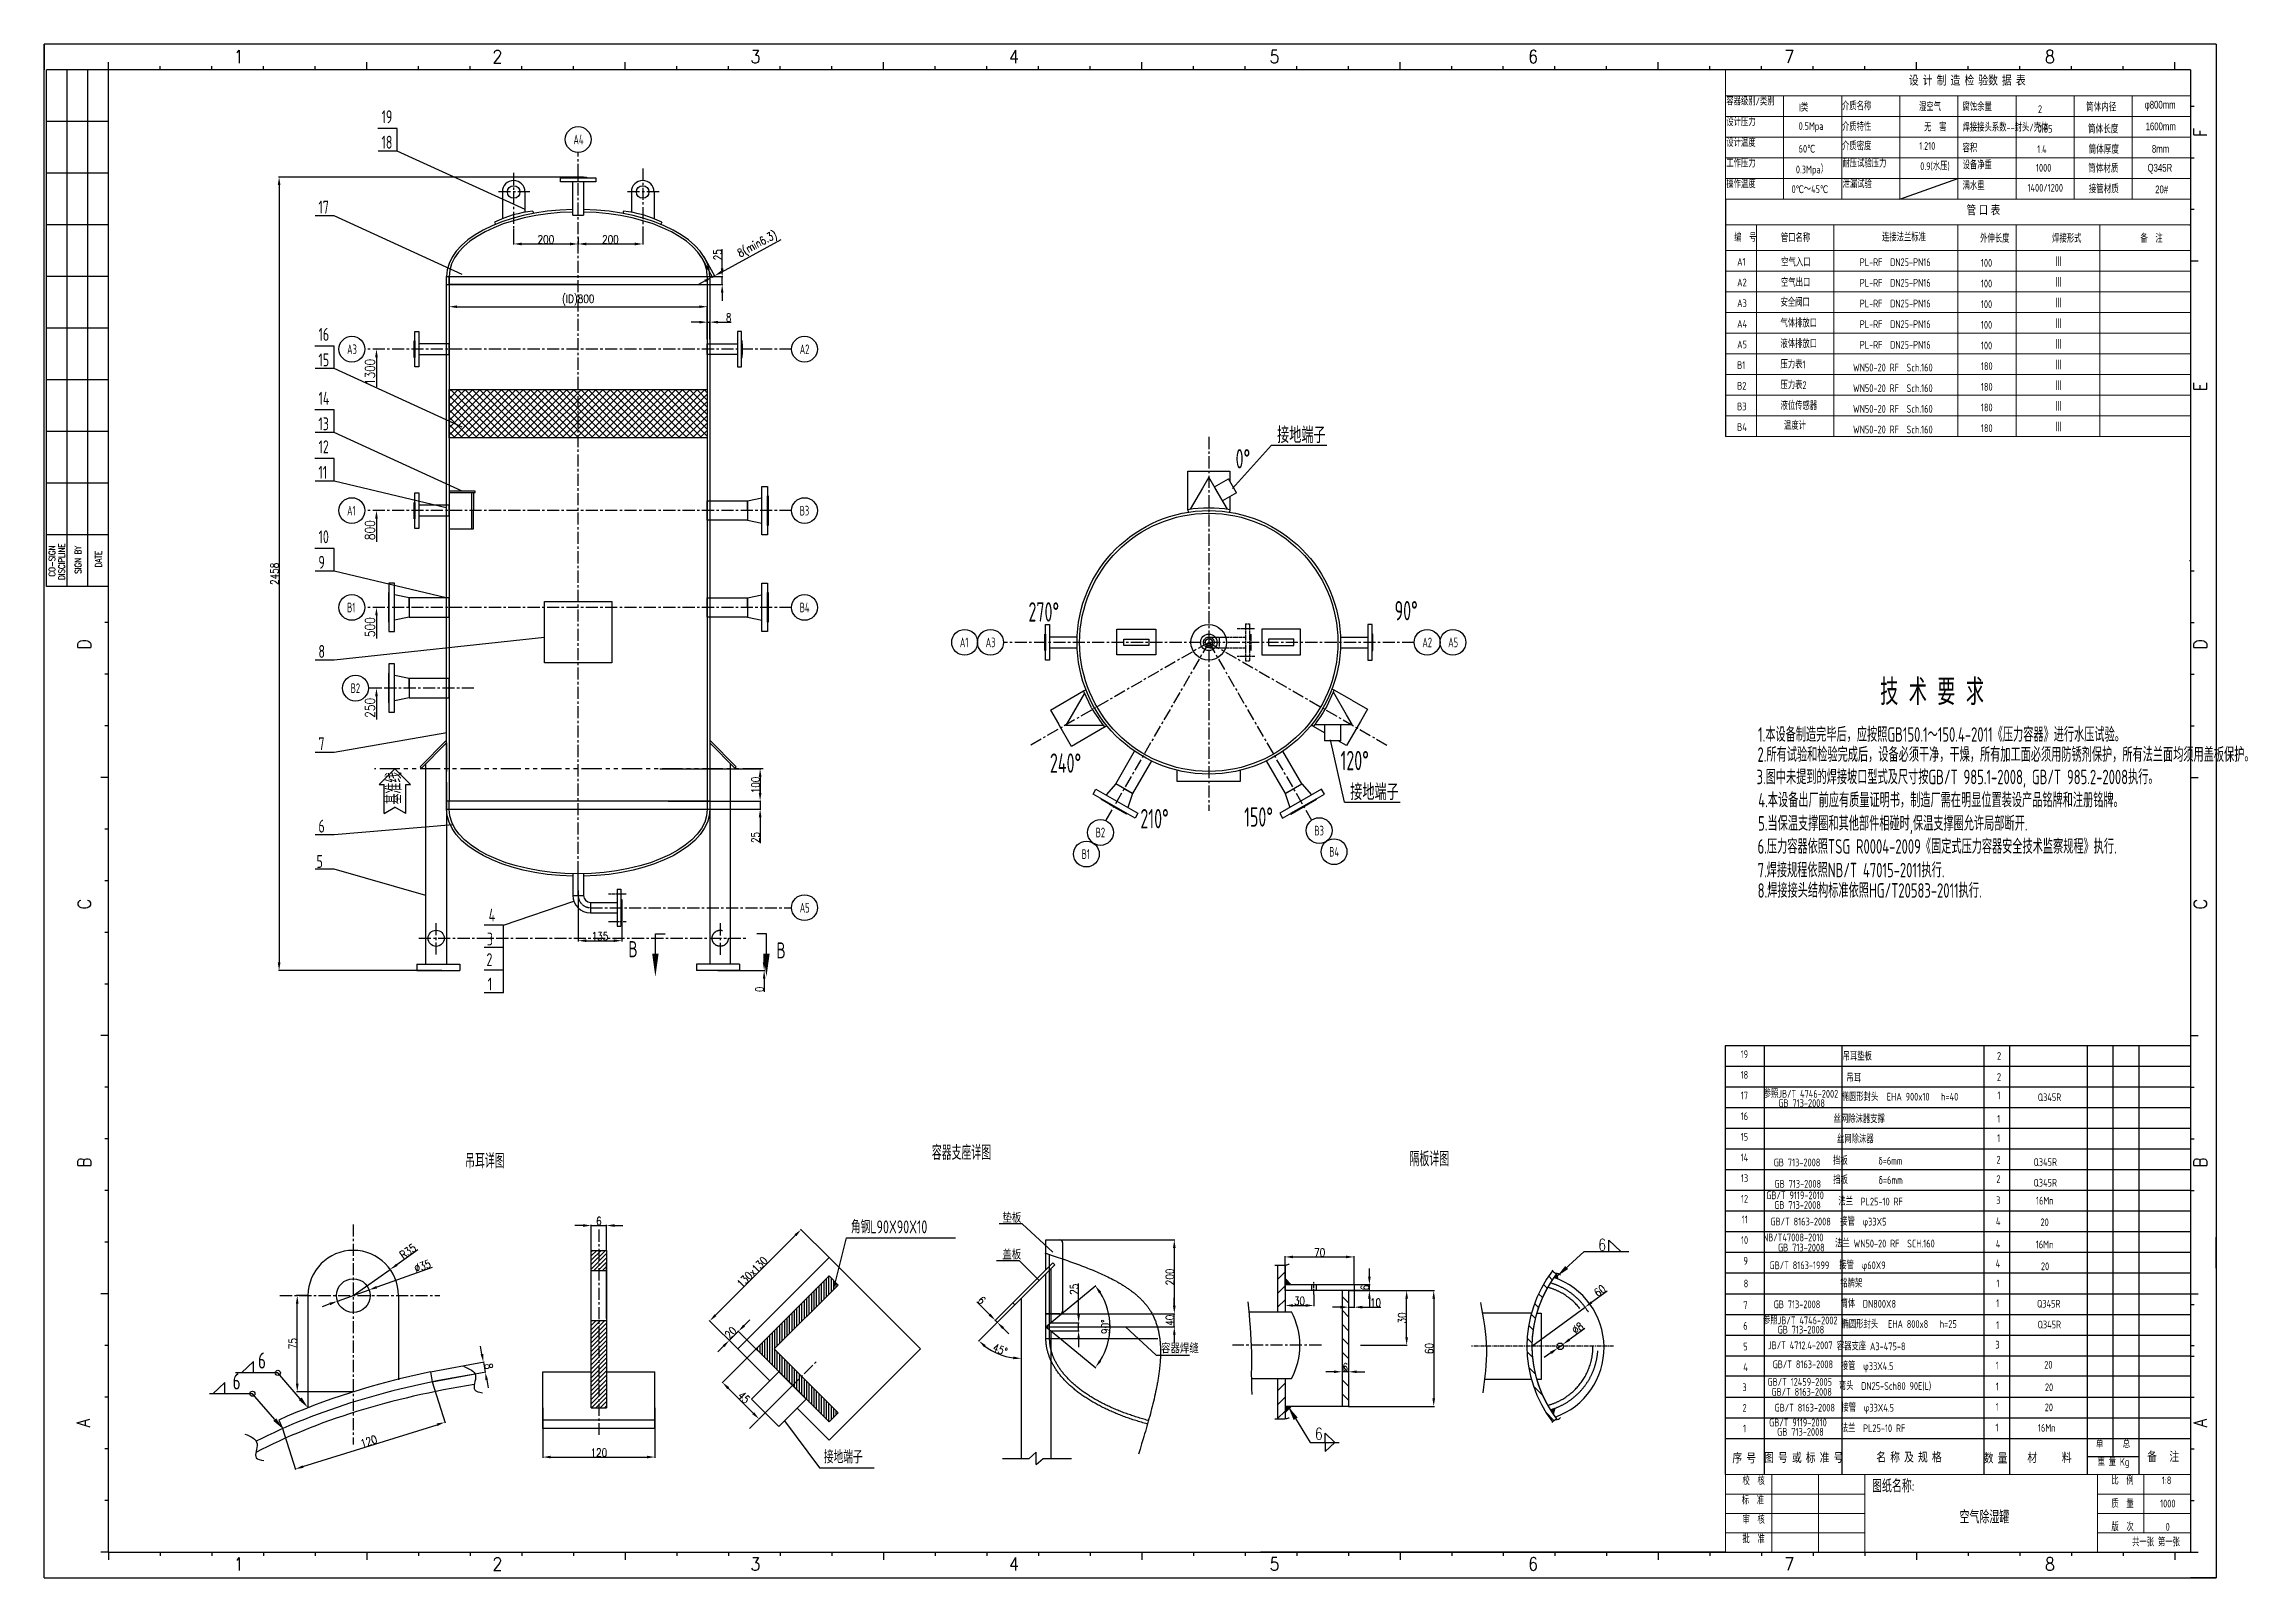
# Model space of a CAD drawing. Header units: inches. Extents: x 32075 to 38901, y -1315 to 3437.
import ezdxf
from ezdxf.enums import TextEntityAlignment as Align

# ---------------------------------------------------------------- set-up
doc = ezdxf.new("R2010")
doc.units = ezdxf.units.IN
doc.header["$LTSCALE"] = 10
doc.header["$MEASUREMENT"] = 0
for name, pattern in [('ACAD_ISO09W100', [45, 24, -3, 6, -3, 6, -3]), ('CENTER', [2, 1.25, -0.25, 0.25, -0.25]), ('CENTER2', [1.125, 0.75, -0.125, 0.125, -0.125]), ('DASHED', [0.75, 0.5, -0.25]), ('HIDDEN', [0.375, 0.25, -0.125]), ('PHANTOM2', [1.25, 0.625, -0.125, 0.125, -0.125, 0.125, -0.125])]:
    doc.linetypes.add(name, pattern=pattern)
for name, color, linetype in [('1轮廓实线层', 7, 'Continuous'), ('2细线层', 4, 'Continuous'), ('3中心线层', 1, 'CENTER'), ('4虚线层', 6, 'DASHED'), ('5剖面线层', 2, 'Continuous'), ('6文字层', 3, 'Continuous'), ('7标注层', 4, 'Continuous'), ('CENTER', 1, 'CENTER'), ('DATA', 4, 'Continuous'), ('DIM', 4, 'Continuous'), ('HID', 3, 'HIDDEN'), ('PHN', 6, 'PHANTOM2'), ('图框层', 7, 'Continuous')]:
    doc.layers.add(name, color=color, linetype=linetype)
doc.layers.add('文字', color=4, linetype='Continuous', lineweight=13)
doc.styles.add('111', font='isocp.shx', dxfattribs={"width": 0.6647, "bigfont": 'hzfs.shx'})
doc.styles.add('JEREH', font='isocp.shx', dxfattribs={"width": 0.7, "bigfont": 'hzfs.shx'})
doc.styles.add('JEREH1', font='isocp.shx', dxfattribs={"width": 0.75, "bigfont": 'hzfs.shx'})
doc.styles.add('PC_TEXTSTYLE', font='isocp.shx', dxfattribs={"width": 0.8, "bigfont": 'hzfs.shx'})
doc.styles.add('ROMANC', font='romanc.shx', dxfattribs={"width": 0.75})
doc.styles.get("Standard").update_dxf_attribs({"font": 'isocp.shx', "width": 0.707, "bigfont": 'hztxt.shx'})
doc.styles.add('TH_GBDIM', font='romans.shx', dxfattribs={"width": 0.8, "bigfont": 'gbcbig.shx'})
doc.styles.add('VCADHZ', font='vcadtxt3.shx', dxfattribs={"width": 0.7, "bigfont": 'vcadhz.shx'})
doc.dimstyles.new('normal', dxfattribs={"dimscale": 20, "dimtxt": 3, "dimasz": 2, "dimexe": 1.5, "dimexo": 0.5, "dimgap": 1, "dimtad": 1, "dimdec": 0, "dimdsep": 46, "dimtxsty": 'VCADHZ', "dimblk1": 'SMALL', "dimsah": 1, "dimcen": 5, "dimclrd": 256, "dimclre": 256, "dimclrt": 256, "dimazin": 2, "dimtfac": 1, "dimtdec": 0, "dimtofl": 0, "dimtmove": 0, "dimatfit": 3, "dimfxl": 1.5, "dimtolj": 1, "dimtzin": 0, "dimlwd": -1, "dimlwe": -1, "dimarcsym": 0})
doc.dimstyles.new('single', dxfattribs={"dimscale": 15, "dimtxt": 3, "dimasz": 3, "dimexe": 2, "dimexo": 1, "dimgap": 1, "dimtad": 1, "dimdec": 0, "dimdsep": 46, "dimtxsty": 'VCADHZ', "dimcen": 0, "dimclrd": 256, "dimclre": 256, "dimclrt": 3, "dimadec": 0, "dimazin": 2, "dimtfac": 1, "dimtdec": 0, "dimtmove": 0, "dimatfit": 3, "dimfxl": 1, "dimtolj": 1, "dimtzin": 0, "dimlwd": -1, "dimlwe": -1, "dimarcsym": 1})
doc.dimstyles.new('TH_GBDIM', dxfattribs={"dimtxt": 25, "dimasz": 25, "dimexe": 2, "dimexo": 0, "dimgap": 1.5, "dimtad": 1, "dimdec": 0, "dimzin": 0, "dimdsep": 46, "dimtxsty": 'TH_GBDIM', "dimcen": 25, "dimclrd": 130, "dimclre": 130, "dimclrt": 3, "dimadec": 0, "dimazin": 0, "dimtfac": 0.714286, "dimtdec": 0, "dimtmove": 0, "dimatfit": 3, "dimfxl": 1, "dimtzin": 0, "dimlwd": -1, "dimlwe": -1, "dimarcsym": 0})
doc.dimstyles.new('单线标注', dxfattribs={"dimscale": 10, "dimtxt": 3, "dimasz": 2.5, "dimexe": 0.5, "dimexo": 0.2, "dimgap": 0.5, "dimtad": 1, "dimjust": 2, "dimdec": 0, "dimdsep": 46, "dimtxsty": 'TH_GBDIM', "dimcen": 1, "dimse1": 1, "dimsd1": 1, "dimclrd": 4, "dimclre": 4, "dimclrt": 3, "dimadec": 0, "dimazin": 0, "dimtfac": 1, "dimtdec": 0, "dimtmove": 0, "dimatfit": 3, "dimfxl": 1, "dimlwd": -1, "dimlwe": -1, "dimarcsym": 0})

msp = doc.modelspace()

# ---------------------------------------------------------------- texts
at = {"layer": '2细线层', "style": 'ROMANC', "width": 0.9}
for s, p in [('1', (32662.2, 3378.8)), ('2', (33463.4, 3378.8)), ('3', (34262.7, 3378.8)), ('4', (35063.4, 3378.8)), ('5', (35870.5, 3378.8)), ('6', (36671.4, 3378.8)), ('7', (37465, 3378.8)), ('8', (38272.2, 3378.8)), ('1', (32662.2, -1291.4)), ('2', (33463.4, -1291.4)), ('3', (34262.7, -1291.4)), ('4', (35063.4, -1291.4)), ('5', (35870.5, -1291.4)), ('6', (36671.4, -1291.4)), ('7', (37465, -1291.4)), ('8', (38272.2, -1291.4))]:
    msp.add_text(s, height=40, dxfattribs=at).set_placement(p)
for s, p in [('F', (38773.6, 3149.9)), ('E', (38773.6, 2361.8)), ('D', (32219.2, 1562)), ('D', (38773.6, 1562)), ('C', (32219.2, 756.5)), ('C', (38773.6, 756.5)), ('B', (32219.2, -43.4)), ('B', (38773.6, -43.4)), ('A', (32216.1, -848.4)), ('A', (38773.6, -848.4))]:
    msp.add_text(s, height=40, rotation=90, dxfattribs=at).set_placement(p)
at = {"layer": '2细线层', "style": 'ROMANC', "width": 0.8}
for s, p in [('CO-SIGN', (32109.2, 1835.7)), ('DISCIPLINE', (32139.2, 1834)), ('SIGN BY', (32190.1, 1839.8)), ('DATE', (32253.1, 1842.1))]:
    msp.add_text(s, height=20, rotation=90, dxfattribs=at).set_placement(p, align=Align.CENTER)
at = {"layer": '2细线层', "color": 1, "style": 'PC_TEXTSTYLE', "width": 0.7}
msp.add_text('空气除湿罐', height=40, dxfattribs=at).set_placement((38084.7, -1123.6), align=Align.MIDDLE)
at = {"layer": '6文字层', "style": 'PC_TEXTSTYLE'}
for s, height, width, p in [('19', 40, 0.75, (33120.1, 3192.2)), ('18', 40, 0.75, (33119.8, 3113.3)), ('17', 40, 0.75, (32924.5, 2912.2)), ('16', 40, 0.75, (32924.8, 2518.1)), ('15', 40, 0.75, (32924.5, 2439.1)), ('14', 40, 0.75, (32924.8, 2320.1)), ('13', 40, 0.75, (32924.5, 2241.1)), ('接地端子', 50, 0.75, (35894.1, 2201.3)), ('12', 40, 0.75, (32924.8, 2169.8)), ('11', 40, 0.75, (32924.5, 2090.8)), ('0%%D', 60, 0.667, (35765.4, 2122.7)), ('10', 40, 0.75, (32924.8, 1891)), ('9', 40, 0.75, (32924.5, 1812)), ('270%%D', 60, 0.667, (35123.8, 1648.2)), ('90%%D', 60, 0.667, (36257.9, 1652)), ('8', 40, 0.75, (32924.5, 1535.8)), ('7', 40, 0.75, (32924.5, 1249.9)), ('240%%D', 60, 0.667, (35190.3, 1179.9)), ('120%%D', 60, 0.667, (36090.4, 1187.8)), ('接地端子', 50, 0.75, (36120.7, 1095.4)), ('6', 40, 0.75, (32924.6, 994.5)), ('210%%D', 60, 0.667, (35470.5, 1007.7)), ('150%%D', 60, 0.667, (35791.8, 1012.9)), ('5', 40, 0.75, (32918.6, 885.1)), ('4', 40, 0.75, (33451.8, 719)), ('3', 40, 0.75, (33446.2, 644.9)), ('2', 40, 0.75, (33445, 581.1)), ('B', 50, 0.75, (33884.6, 608.4)), ('B', 50, 0.75, (34343.1, 604.6)), ('1', 40, 0.75, (33449, 505.3)), ('角钢L90X90X10', 40, 0.75, (34573.9, -246.9)), ('垫板', 28.8, 0.75, (35043.4, -214.1)), ('盖板', 28.8, 0.75, (35043.1, -327.9)), ('容器焊缝', 28.8, 0.75, (35534.6, -618.3)), ('6', 50, 0.75, (32659, -730.7)), ('6', 50, 0.75, (32737.5, -665.9)), ('接地端子', 40, 0.75, (34490.2, -959.6))]:
    msp.add_text(s, height=height, dxfattribs=dict(at, width=width)).set_placement(p)
at = {"layer": '7标注层'}
for s, height, style, width, p in [(' 技 术 要 求', 80.36, 'JEREH', 0.7, (37729.8, 1389.8)), ('5.当保温支撑圈和其他部件相碰时,保温支撑圈允许局部断开.', 45, 'JEREH', 0.7, (37383.9, 1000.5)), ('6.压力容器依照TSG R0004-2009《固定式压力容器安全技术监察规程》执行.', 45, 'JEREH', 0.7, (37382.4, 929.2)), ('7.焊接规程依照NB/T 47015-2011执行.', 45, 'JEREH', 0.7, (37382.4, 855.9)), ('8.焊接接头结构标准依照HG/T20583-2011执行.', 45, 'JEREH', 0.7, (37382.4, 792.8)), ('吊耳详图', 45, 'TH_GBDIM', 0.8, (33378.7, -45.1)), (' 容器支座详图', 45, 'TH_GBDIM', 0.8, (34799.7, -19.4)), ('隔板详图', 45, 'TH_GBDIM', 0.8, (36304.3, -38.9)), ('6', 36, 'TH_GBDIM', 0.8, (36888.5, -300.4))]:
    msp.add_text(s, height=height, dxfattribs=dict(at, style=style, width=width)).set_placement(p)
at = {"layer": '7标注层', "style": 'JEREH', "width": 0.7}
for s, p in [('1.本设备制造完毕后，应按照GB150.1～150.4-2011《压力容器》进行水压试验。', (37383.7, 1298.5)), ('2.所有试验和检验完成后，设备必须干净，干燥，所有加工面必须用防锈剂保护，所有法兰面均须用盖板保护。', (37382, 1236.3)), ('3.图中未提到的焊接坡口型式及尺寸按GB/T 985.1-2008, GB/T 985.2-2008执行。', (37379.1, 1166.9)), ('4.本设备出厂前应有质量证明书，制造厂需在明显位置装设产品铭牌和注册铭牌。', (37384.3, 1095.3))]:
    msp.add_text(s, height=45, dxfattribs=at).set_placement(p, align=Align.MIDDLE_LEFT)
at = {"layer": '7标注层', "linetype": 'Continuous', "style": '111', "width": 0.7}
msp.add_text('基准线', height=48, rotation=90, dxfattribs=at).set_placement((33182.2, 1081.8))
at = {"layer": '7标注层', "style": 'TH_GBDIM', "width": 0.8}
msp.add_text('6', height=36, dxfattribs=at).set_placement((36010.6, -849.9), align=Align.TOP_LEFT)
at = {"layer": 'DATA', "style": 'VCADHZ', "width": 0.75}
for s, p in [('筒体内径', (38446.6, 3244.5)), ('φ800mm', (38629.3, 3246.1)), ('筒体长度', (38452.6, 3176.4)), ('1600mm', (38630.9, 3182.5)), ('筒体厚度', (38454.7, 3113.4)), ('8mm', (38630.5, 3112.8)), ('筒体材质', (38453.2, 3054.8)), ('接管材质', (38454.5, 2990.9)), ('Q345R', (38628.3, 3051.1)), ('20#', (38633.9, 2987.2))]:
    msp.add_text(s, height=24, dxfattribs=at).set_placement(p, align=Align.MIDDLE)
at = {"layer": 'DIM', "style": 'JEREH', "width": 0.7}
for s, p in [('A4', (33714.3, 3126.6)), ('A3', (33013.3, 2476.9)), ('A2', (34415.3, 2476.9)), ('A1', (33013.3, 1976.9)), ('B3', (34415.3, 1976.9)), ('B1', (33013.3, 1676.9)), ('B4', (34415.3, 1676.9)), ('A1', (34911.3, 1568.8)), ('A3', (34991.3, 1568.8)), ('A2', (36343.9, 1568.8)), ('A5', (36423.9, 1568.8)), ('B2', (33024.5, 1426.9)), ('B2', (35332.2, 979.9)), ('B3', (36009.5, 985.6)), ('B1', (35288.5, 912.9)), ('B4', (36055.6, 920.2)), ('A5', (34415.3, 746.8))]:
    msp.add_text(s, height=30, dxfattribs=at).set_placement(p)
at = {"layer": '文字', "style": 'JEREH', "width": 0.7}
msp.add_text('设 计 制 造 检 验数 据 表', height=32, dxfattribs=at).set_placement((38031.8, 3308.7), align=Align.CENTER)
at = {"layer": '文字', "width": 0.7}
for s, height, style, p in [('容器级别/类别             ', 24, 'JEREH', (37285.3, 3247.7)), ('容器级别/类别             ', 24, 'JEREH', (37285.3, 3247.7)), ('设计压力', 24, 'JEREH', (37285.3, 3183.7)), ('I类', 24, 'JEREH', (37510.4, 3228.6)), ('介质名称', 24, 'JEREH', (37643.8, 3232.9)), ('腐蚀余量', 24, 'JEREH', (38017.1, 3230.8)), ('2', 24, 'JEREH', (38250.7, 3223.7)), ('设计温度', 24, 'JEREH', (37285.3, 3119.7)), ('介质特性', 24, 'JEREH', (37643.8, 3168.9)), ('无  害', 24, 'JEREH', (37898.2, 3167.2)), ('焊接接头系数', 24, 'JEREH', (38017.1, 3166.8)), ('焊接接头系数--封头/壳体', 24, 'JEREH', (38017.1, 3166.8)), ('0.85', 24, 'JEREH1', (38249.9, 3163.1)), ('工作压力', 24, 'JEREH', (37285.3, 3055.7)), ('介质密度', 24, 'JEREH', (37644, 3109)), ('耐压试验压力', 24, 'JEREH', (37645.3, 3055.7)), ('1.210', 24, 'JEREH', (37883.1, 3109.8)), ('0.9(水压)', 24, 'JEREH', (37886.1, 3047.1)), ('容积', 24, 'JEREH', (38017.1, 3102.8)), ('设备净重', 24, 'JEREH', (38017.2, 3050.2)), ('1.4', 24, 'JEREH', (38248.5, 3100)), ('操作温度', 24, 'JEREH', (37285.3, 2991.7)), ('泄漏试验', 24, 'JEREH', (37645.3, 2991.7)), ('满水重', 24, 'JEREH', (38017.2, 2986.2)), ('1400/1200', 24, 'JEREH', (38218.3, 2980.2)), ('1000', 24, 'JEREH', (38244.5, 3042.2)), ('管 口 表', 32, 'VCADHZ', (38029.6, 2906.9)), ('空气入口', 24, 'JEREH', (37455.4, 2748.8)), ('100', 24, 'JEREH', (38074, 2747.6)), ('III', 30, 'JEREH', (38304.8, 2749.8)), ('空气出口', 24, 'JEREH', (37454.8, 2686)), ('100', 24, 'JEREH', (38074, 2683.6)), ('III', 30, 'JEREH', (38304.8, 2685.8)), ('安全阀口', 24, 'JEREH', (37453.3, 2624.6)), ('100', 24, 'JEREH', (38074, 2619.6)), ('III', 30, 'JEREH', (38304.8, 2621.8)), ('气体排放口', 24, 'JEREH', (37453.1, 2560.2)), ('100', 24, 'JEREH', (38074, 2555.6)), ('III', 30, 'JEREH', (38304.8, 2557.8)), ('液体排放口', 24, 'JEREH', (37453.1, 2496.2)), ('压力表1', 24, 'JEREH', (37453.3, 2432.6)), ('100', 24, 'JEREH', (38074, 2491.6)), ('III', 30, 'JEREH', (38304.8, 2493.8)), ('III', 30, 'JEREH', (38304.8, 2429.8)), ('压力表2', 24, 'JEREH', (37453.3, 2368.6)), ('180', 24, 'JEREH', (38074, 2427.6)), ('III', 30, 'JEREH', (38304.8, 2365.8)), ('液位传感器', 24, 'JEREH', (37453.3, 2304.6)), ('180', 24, 'JEREH', (38074, 2363.6)), ('180', 24, 'JEREH', (38074, 2299.6)), ('III', 30, 'JEREH', (38304.8, 2301.8)), ('温度计', 24, 'JEREH', (37463.9, 2243)), ('180', 24, 'JEREH', (38074, 2235.6)), ('III', 30, 'JEREH', (38304.8, 2237.8)), ('7', 24, 'JEREH', (37337.9, -481.6)), ('6', 24, 'JEREH', (37337.9, -545.6)), ('5', 24, 'JEREH', (37337.9, -609.6)), ('4', 24, 'JEREH', (37337.9, -673.6)), ('校  核', 24, 'PC_TEXTSTYLE', (37335.4, -1026.5)), ('比  例', 24, 'PC_TEXTSTYLE', (38478.2, -1025)), ('比  例', 24, 'PC_TEXTSTYLE', (38478.2, -1025)), ('1:8', 24, 'PC_TEXTSTYLE', (38634.4, -1024.2)), ('标  准', 24, 'PC_TEXTSTYLE', (37333.4, -1086.5)), ('质  量', 24, 'PC_TEXTSTYLE', (38478.2, -1097)), ('质  量', 24, 'PC_TEXTSTYLE', (38478.2, -1097)), ('1000', 24, 'PC_TEXTSTYLE', (38629.1, -1096.2)), ('审  核', 24, 'PC_TEXTSTYLE', (37335.4, -1146.5)), ('版  次', 24, 'PC_TEXTSTYLE', (38478.2, -1169)), ('版  次', 24, 'PC_TEXTSTYLE', (38478.2, -1169)), ('0', 24, 'PC_TEXTSTYLE', (38646.1, -1168.2)), ('批  准', 24, 'PC_TEXTSTYLE', (37335.4, -1206.5)), ('共一张 第一张', 24, 'PC_TEXTSTYLE', (38542.4, -1216.3))]:
    msp.add_text(s, height=height, dxfattribs=dict(at, style=style)).set_placement(p)
for s, height, style, p in [('湿空气', 24, 'JEREH', (37916.4, 3246)), ('0.5Mpa', 24, 'JEREH', (37548, 3179.9)), ('60℃', 24, 'JEREH', (37535, 3113.3)), ('0.3Mpa）', 24, 'JEREH', (37550.5, 3049)), ('0℃～45℃', 24, 'JEREH', (37544, 2987.9)), ('PL-RF  DN25-PN16', 24, 'JEREH', (37808.5, 2761.8)), ('PL-RF  DN25-PN16', 24, 'JEREH', (37808.5, 2697.8)), ('PL-RF  DN25-PN16', 24, 'JEREH', (37808.5, 2633.8)), ('PL-RF  DN25-PN16', 24, 'JEREH', (37808.5, 2569.8)), ('PL-RF  DN25-PN16', 24, 'JEREH', (37808.5, 2505.8)), ('WN50-20 RF  Sch.160', 24, 'JEREH', (37801.2, 2435.4)), ('WN50-20 RF  Sch.160', 24, 'JEREH', (37801.2, 2371.4)), ('WN50-20 RF  Sch.160', 24, 'JEREH', (37801.2, 2307.4)), ('WN50-20 RF  Sch.160', 24, 'JEREH', (37801.2, 2243.4)), ('19', 24, 'JEREH', (37341.4, 308)), ('吊耳垫板', 24, 'JEREH', (37691, 303.8)), ('2', 24, 'JEREH', (38130.3, 302.7)), ('18', 24, 'JEREH', (37341.4, 244)), ('吊耳', 24, 'JEREH', (37680.3, 235.7)), ('2', 24, 'JEREH', (38130, 237.2)), ('17', 24, 'JEREH', (37341.4, 180)), ('参照JB/T 4746-2002', 24, 'JEREH', (37516.7, 188.4)), ('椭圆形封头', 24, 'JEREH', (37699.6, 178.2)), ('EHA 900x10   h=40', 24, 'JEREH', (37893.2, 176.4)), ('1', 24, 'JEREH', (38129.7, 180.3)), ('Q345R', 24, 'JEREH', (38286.5, 174.6)), ('16', 24, 'JEREH', (37341.4, 116)), ('丝网除沫器支撑', 24, 'JEREH', (37697.1, 110.2)), ('1', 24, 'JEREH', (38129.3, 107.7)), ('14', 24, 'JEREH', (37341.4, -12)), ('15', 24, 'JEREH', (37341.4, 52)), ('丝网除沫器', 24, 'JEREH', (37684.9, 47.9)), ('1', 24, 'JEREH', (38128.9, 48)), ('13', 24, 'JEREH', (37341.9, -76)), ('挡板        δ=6mm', 24, 'JEREH', (37723.7, -19.1)), ('挡板        δ=6mm', 24, 'JEREH', (37724.2, -78.8)), ('2', 24, 'JEREH', (38128.2, -78.8)), ('2', 24, 'JEREH', (38128.6, -18.8)), ('Q345R', 24, 'JEREH', (38273.3, -26.1)), ('12', 24, 'JEREH', (37341.9, -140)), ('法兰  PL25-10 RF', 24, 'JEREH', (37732.2, -145.5)), ('3', 24, 'JEREH', (38127.9, -144.5)), ('Q345R', 24, 'JEREH', (38273.3, -90.1)), ('16Mn', 24, 'JEREH', (38271.9, -145.8)), ('11', 24, 'JEREH', (37342.3, -204)), ('GB/T 8163-2008', 24, 'JEREH', (37515.6, -210.5)), ('接管  φ33X5', 24, 'JEREH', (37709.7, -211.1)), ('4', 24, 'JEREH', (38127.5, -209.7)), ('20', 24, 'JEREH', (38271.5, -212.7)), ('10', 24, 'JEREH', (37341.9, -268)), ('法兰 WN50-20 RF  SCH.160', 24, 'JEREH', (37776.6, -275.5)), ('4', 24, 'JEREH', (38127.1, -279.7)), ('16Mn', 24, 'JEREH', (38271.2, -281.5)), ('9', 24, 'JEREH', (37345.3, -332)), ('GB/T 8163-1999', 24, 'JEREH', (37511.9, -345.9)), ('GB 713-2008', 24, 'JEREH', (37517.8, -291.1)), ('接管  φ60X9', 24, 'JEREH', (37707.2, -346.2)), ('4', 24, 'JEREH', (38126.8, -340.1)), ('20', 24, 'JEREH', (38272.7, -349.1)), ('8', 24, 'JEREH', (37346.3, -402.3)), ('铭牌架', 24, 'JEREH', (37672.3, -399.3)), ('1', 24, 'JEREH', (38126.5, -402)), ('筒体  DN800X8', 24, 'JEREH', (37725.1, -462.2)), ('1', 24, 'JEREH', (38126.1, -463.5)), ('Q345R', 24, 'JEREH', (38284.2, -465)), ('参照JB/T 4746-2002', 24, 'JEREH', (37514.6, -513.5)), ('椭圆形封头', 24, 'JEREH', (37699, -526.1)), ('EHA 800x8   h=25', 24, 'JEREH', (37892.7, -527.9)), ('1', 24, 'JEREH', (38125.8, -531.3)), ('Q345R', 24, 'JEREH', (38285.9, -529.6)), ('容器支座 A3-475-8', 24, 'JEREH', (37734.1, -593.9)), ('3', 24, 'JEREH', (38125.4, -591.9)), ('GB/T 8163-2008', 24, 'JEREH', (37522.5, -652.7)), ('接管  φ33X4.5', 24, 'JEREH', (37721.5, -658.6)), ('1', 24, 'JEREH', (38124.4, -656.6)), ('20', 24, 'JEREH', (38283, -654.1)), ('3', 24, 'JEREH', (37341.9, -723.8)), ('GB/T 8163-2008', 24, 'JEREH', (37518.8, -738)), ('弯头  DN25-Sch80 90E(L)', 24, 'JEREH', (37777, -717.7)), ('1', 24, 'JEREH', (38124.7, -721.6)), ('20', 24, 'JEREH', (38285, -723.9)), ('2', 24, 'JEREH', (37341.9, -787.8)), ('GB/T 8163-2008', 24, 'JEREH', (37528.4, -787)), ('接管  φ33X4.5', 24, 'JEREH', (37723.3, -787.5)), ('1', 24, 'JEREH', (38124.4, -784.6)), ('20', 24, 'JEREH', (38284.5, -786)), ('1', 24, 'JEREH', (37341.9, -851.8)), ('法兰  PL25-10 RF', 24, 'JEREH', (37739.8, -847.8)), ('1', 24, 'JEREH', (38124, -848.7)), ('16Mn', 24, 'JEREH', (38278, -849.8)), ('单', 24, 'JEREH', (38441.5, -897.5)), ('总', 24, 'JEREH', (38524.7, -896.7)), ('序 号', 32, 'JEREH', (37340.7, -942.2)), ('图 号 或 标 准 号', 32, 'JEREH', (37525.2, -940.7)), ('名 称 及 规 格', 32, 'JEREH', (37851.3, -939.2)), ('数 量', 32, 'JEREH', (38119.6, -942.3)), ('材      料', 32, 'JEREH', (38286.3, -940.7)), ('重 量 Kg', 24, 'JEREH', (38484.5, -955.2)), ('备   注', 32, 'JEREH', (38638.6, -937.3)), ('图纸名称:', 40, 'PC_TEXTSTYLE', (37802.4, -1027.7))]:
    msp.add_text(s, height=height, dxfattribs=dict(at, style=style)).set_placement(p, align=Align.MIDDLE)
at = {"layer": '文字', "style": 'JEREH', "width": 0.7}
for s, p in [('编  号', (37309.8, 2837.5)), ('管口名称', (37454.5, 2836.7)), ('连接法兰标准', (37767.7, 2838.4)), ('外伸长度 ', (38071.7, 2834.7)), ('焊接形式', (38294.7, 2834.7)), ('备  注', (38568, 2834.7))]:
    msp.add_text(s, height=24, dxfattribs=at).set_placement(p, align=Align.MIDDLE_LEFT)
at = {"layer": '文字', "width": 0.7}
for s, p in [('A1', (37319, 2750.8)), ('A2', (37319, 2686.8)), ('A3', (37319, 2622.8)), ('A4', (37319, 2558.8)), ('A5', (37319, 2494.8)), ('B1', (37319, 2430.8)), ('B2', (37319, 2366.8)), ('B3', (37319, 2302.8)), ('B4', (37319, 2238.8))]:
    msp.add_text(s, height=24, dxfattribs=at).set_placement(p)
at = {"layer": '文字', "style": 'JEREH', "width": 0.7}
for s, p in [('GB 713-2008', (37590.8, 144.5)), ('GB 713-2008', (37576.6, -39.3)), ('GB/T 9119-2010', (37587.6, -141.1)), ('GB 713-2008', (37579, -105.7)), ('GB 713-2008', (37578.2, -171.2)), ('NB/T47008-2010', (37586.4, -271.7)), ('GB 713-2008', (37576.5, -478.9)), ('GB 713-2008', (37588.7, -557.4)), ('JB/T 4712.4-2007', (37614.5, -605.8)), ('GB/T 12459-2005', (37612.8, -719.2)), ('GB/T 9119-2010', (37596.5, -845.1)), ('GB 713-2008', (37587.3, -874))]:
    msp.add_text(s, height=24, dxfattribs=at).set_placement(p, align=Align.RIGHT)

# ---------------------------------------------------------------- blocks, each defined once
blk = doc.blocks.new('*D3')
at = {"color": 130, "transparency": 16777216}
for p, q in [((33329.1, 2658.2), (33329.1, 2621.8)), ((33354.1, 2623.8), (34104.1, 2623.8)), ((34129.1, 2576), (34129.1, 2625.8))]:
    blk.add_line(p, q, dxfattribs=at)
for points in [[(33354.1, 2627.9), (33354.1, 2619.6), (33329.1, 2623.8)], [(34104.1, 2627.9), (34104.1, 2619.6), (34129.1, 2623.8)]]:
    blk.add_solid(points, dxfattribs=at)
at = {"layer": 'Defpoints', "color": 0, "transparency": 16777216}
for p in [(33329.1, 2658.2), (34129.1, 2623.8), (34129.1, 2576)]:
    blk.add_point(p, dxfattribs=at)
at = {"color": 3, "transparency": 16777216, "insert": (33729.1, 2644.3), "char_height": 25, "attachment_point": 5, "style": 'TH_GBDIM'}
blk.add_mtext('(ID)800', dxfattribs=at)
blk = doc.blocks.new('*D4')
at = {"color": 130, "transparency": 16777216}
for p, q in [((34104.1, 2576), (34079.1, 2576)), ((34129.1, 2523.4), (34129.1, 2578)), ((34129.1, 2576), (34137.1, 2576)), ((34137.1, 2523.3), (34137.1, 2578)), ((34162.1, 2576), (34203.4, 2576))]:
    blk.add_line(p, q, dxfattribs=at)
for points in [[(34104.1, 2580.1), (34104.1, 2571.8), (34129.1, 2576)], [(34162.1, 2580.1), (34162.1, 2571.8), (34137.1, 2576)]]:
    blk.add_solid(points, dxfattribs=at)
at = {"layer": 'Defpoints', "color": 0, "transparency": 16777216}
for p in [(34137.1, 2576), (34129.1, 2523.4), (34137.1, 2523.3)]:
    blk.add_point(p, dxfattribs=at)
at = {"color": 3, "transparency": 16777216, "insert": (34195.2, 2590), "char_height": 25, "attachment_point": 5, "style": 'TH_GBDIM'}
blk.add_mtext('8', dxfattribs=at)
blk = doc.blocks.new('*D5')
at = {"color": 130, "transparency": 16777216}
for p, q in [((34292.6, 1117.2), (34292.6, 1142.2)), ((34020.7, 1092.2), (34294.6, 1092.2)), ((34023.8, 1067.2), (34294.6, 1067.2)), ((34292.6, 1092.2), (34292.6, 1067.2)), ((34292.6, 1042.2), (34292.6, 961.8))]:
    blk.add_line(p, q, dxfattribs=at)
for points in [[(34288.5, 1117.2), (34296.8, 1117.2), (34292.6, 1092.2)], [(34288.5, 1042.2), (34296.8, 1042.2), (34292.6, 1067.2)]]:
    blk.add_solid(points, dxfattribs=at)
at = {"layer": 'Defpoints', "color": 0, "transparency": 16777216}
for p in [(34020.7, 1092.2), (34023.8, 1067.2), (34292.6, 1067.2)]:
    blk.add_point(p, dxfattribs=at)
at = {"color": 3, "transparency": 16777216, "insert": (34278.6, 979.5), "char_height": 25, "attachment_point": 5, "rotation": 90, "style": 'TH_GBDIM'}
blk.add_mtext('25', dxfattribs=at)
blk = doc.blocks.new('*D6')
at = {"color": 130, "transparency": 16777216}
for p, q in [((34305.1, 592.2), (34305.1, 617.2)), ((34162.1, 567.2), (34307.1, 567.2)), ((34254.9, 567.2), (34307.1, 567.2)), ((34305.1, 542.2), (34305.1, 500.8))]:
    blk.add_line(p, q, dxfattribs=at)
for points in [[(34301, 592.2), (34309.3, 592.2), (34305.1, 567.2)], [(34301, 542.2), (34309.3, 542.2), (34305.1, 567.2)]]:
    blk.add_solid(points, dxfattribs=at)
at = {"layer": 'Defpoints', "color": 0, "transparency": 16777216}
for p in [(34162.1, 567.2), (34254.9, 567.2), (34305.1, 567.2)]:
    blk.add_point(p, dxfattribs=at)
at = {"color": 3, "transparency": 16777216, "insert": (34291.1, 509), "char_height": 25, "attachment_point": 5, "rotation": 90, "style": 'TH_GBDIM'}
blk.add_mtext('0', dxfattribs=at)
blk = doc.blocks.new('*D7')
at = {"color": 130, "transparency": 16777216}
for p, q in [((33529.2, 2864.1), (33529.2, 2816.2)), ((33554.2, 2818.2), (33704.1, 2818.2)), ((33729.1, 2838.2), (33729.1, 2816.2))]:
    blk.add_line(p, q, dxfattribs=at)
for points in [[(33554.2, 2822.4), (33554.2, 2814), (33529.2, 2818.2)], [(33704.1, 2822.4), (33704.1, 2814), (33729.1, 2818.2)]]:
    blk.add_solid(points, dxfattribs=at)
at = {"layer": 'Defpoints', "color": 0, "transparency": 16777216}
for p in [(33529.2, 2864.1), (33729.1, 2838.2), (33729.1, 2818.2)]:
    blk.add_point(p, dxfattribs=at)
at = {"color": 3, "transparency": 16777216, "insert": (33629.1, 2832.2), "char_height": 25, "attachment_point": 5, "style": 'TH_GBDIM'}
blk.add_mtext('200', dxfattribs=at)
blk = doc.blocks.new('*D8')
at = {"color": 130, "transparency": 16777216}
for p, q in [((33729.1, 2818.2), (33729.1, 2820.2)), ((33754.1, 2818.2), (33903.9, 2818.2)), ((33928.9, 2864.4), (33928.9, 2816.2))]:
    blk.add_line(p, q, dxfattribs=at)
for points in [[(33754.1, 2822.4), (33754.1, 2814), (33729.1, 2818.2)], [(33903.9, 2822.4), (33903.9, 2814), (33928.9, 2818.2)]]:
    blk.add_solid(points, dxfattribs=at)
at = {"layer": 'Defpoints', "color": 0, "transparency": 16777216}
for p in [(33729.1, 2818.2), (33928.9, 2864.4), (33928.9, 2818.2)]:
    blk.add_point(p, dxfattribs=at)
at = {"color": 3, "transparency": 16777216, "insert": (33829, 2832.2), "char_height": 25, "attachment_point": 5, "style": 'TH_GBDIM'}
blk.add_mtext('200', dxfattribs=at)
blk = doc.blocks.new('*D9')
at = {"color": 130, "transparency": 16777216}
for p, q in [((33982.5, 1192.2), (34294.6, 1192.2)), ((34292.6, 1167.2), (34292.6, 1117.2)), ((34007.8, 1092.2), (34294.6, 1092.2))]:
    blk.add_line(p, q, dxfattribs=at)
for points in [[(34288.5, 1167.2), (34296.8, 1167.2), (34292.6, 1192.2)], [(34288.5, 1117.2), (34296.8, 1117.2), (34292.6, 1092.2)]]:
    blk.add_solid(points, dxfattribs=at)
at = {"layer": 'Defpoints', "color": 0, "transparency": 16777216}
for p in [(33982.5, 1192.2), (34007.8, 1092.2), (34292.6, 1092.2)]:
    blk.add_point(p, dxfattribs=at)
at = {"color": 3, "transparency": 16777216, "insert": (34278.6, 1142.2), "char_height": 25, "attachment_point": 5, "rotation": 90, "style": 'TH_GBDIM'}
blk.add_mtext('100', dxfattribs=at)
blk = doc.blocks.new('*D10')
at = {"color": 130, "transparency": 16777216}
for p, q in [((33729.1, 815), (33729.1, 657.7)), ((33864.1, 762), (33864.1, 657.7)), ((33754.1, 659.7), (33839.1, 659.7))]:
    blk.add_line(p, q, dxfattribs=at)
for points in [[(33754.1, 663.8), (33754.1, 655.5), (33729.1, 659.7)], [(33839.1, 663.8), (33839.1, 655.5), (33864.1, 659.7)]]:
    blk.add_solid(points, dxfattribs=at)
at = {"layer": 'Defpoints', "color": 0, "transparency": 16777216}
for p in [(33729.1, 815), (33864.1, 762), (33864.1, 659.7)]:
    blk.add_point(p, dxfattribs=at)
at = {"color": 3, "transparency": 16777216, "insert": (33796.6, 673.7), "char_height": 25, "attachment_point": 5, "style": 'TH_GBDIM'}
blk.add_mtext('135', dxfattribs=at)
blk = doc.blocks.new('*D11')
at = {"color": 130, "transparency": 16777216}
for p, q in [((33729.1, 3025.5), (32800.7, 3025.5)), ((32802.7, 3000.5), (32802.7, 592.2)), ((33306.9, 567.2), (32800.7, 567.2))]:
    blk.add_line(p, q, dxfattribs=at)
for points in [[(32798.6, 3000.5), (32806.9, 3000.5), (32802.7, 3025.5)], [(32798.6, 592.2), (32806.9, 592.2), (32802.7, 567.2)]]:
    blk.add_solid(points, dxfattribs=at)
at = {"layer": 'Defpoints', "color": 0, "transparency": 16777216}
for p in [(33729.1, 3025.5), (32802.7, 567.2), (33306.9, 567.2)]:
    blk.add_point(p, dxfattribs=at)
at = {"color": 3, "transparency": 16777216, "insert": (32788.7, 1796.3), "char_height": 25, "attachment_point": 5, "rotation": 90, "style": 'TH_GBDIM'}
blk.add_mtext('2458', dxfattribs=at)
blk = doc.blocks.new('*D12')
at = {"color": 130, "transparency": 16777216}
for p, q in [((34175.1, 2742.2), (34175.1, 2802.5)), ((33895, 2717.2), (34177.1, 2717.2)), ((33895, 2692.2), (34177.1, 2692.2)), ((34175.1, 2692.2), (34175.1, 2717.2)), ((34175.1, 2667.2), (34175.1, 2642.2))]:
    blk.add_line(p, q, dxfattribs=at)
for points in [[(34170.9, 2742.2), (34179.2, 2742.2), (34175.1, 2717.2)], [(34170.9, 2667.2), (34179.2, 2667.2), (34175.1, 2692.2)]]:
    blk.add_solid(points, dxfattribs=at)
at = {"layer": 'Defpoints', "color": 0, "transparency": 16777216}
for p in [(33895, 2717.2), (33895, 2692.2), (34175.1, 2717.2)]:
    blk.add_point(p, dxfattribs=at)
at = {"color": 3, "transparency": 16777216, "insert": (34161.1, 2784.8), "char_height": 25, "attachment_point": 5, "rotation": 90, "style": 'TH_GBDIM'}
blk.add_mtext('25', dxfattribs=at)
blk = doc.blocks.new('*D13')
at = {"color": 4, "transparency": 16777216}
for p, q in [((33118.1, 1692.2), (33099.3, 1692.2)), ((33104.3, 1667.2), (33104.3, 1595.4))]:
    blk.add_line(p, q, dxfattribs=at)
blk.add_solid([(33100.1, 1667.2), (33108.5, 1667.2), (33104.3, 1692.2)], dxfattribs=at)
at = {"layer": 'Defpoints', "color": 0, "transparency": 16777216}
for p in [(33104.3, 1692.2), (33120.1, 1692.2), (33120.1, 1192.2)]:
    blk.add_point(p, dxfattribs=at)
at = {"color": 3, "transparency": 16777216, "insert": (33084.3, 1631.3), "char_height": 30, "attachment_point": 5, "rotation": 90, "style": 'TH_GBDIM'}
blk.add_mtext('500', dxfattribs=at)
blk = doc.blocks.new('*D14')
at = {"color": 4, "transparency": 16777216}
for p, q in [((33118.1, 1992.2), (33099.3, 1992.2)), ((33104.3, 1967.2), (33104.3, 1895.4))]:
    blk.add_line(p, q, dxfattribs=at)
blk.add_solid([(33100.1, 1967.2), (33108.5, 1967.2), (33104.3, 1992.2)], dxfattribs=at)
at = {"layer": 'Defpoints', "color": 0, "transparency": 16777216}
for p in [(33104.3, 1992.2), (33120.1, 1992.2), (33120.1, 1192.2)]:
    blk.add_point(p, dxfattribs=at)
at = {"color": 3, "transparency": 16777216, "insert": (33084.3, 1931.3), "char_height": 30, "attachment_point": 5, "rotation": 90, "style": 'TH_GBDIM'}
blk.add_mtext('800', dxfattribs=at)
blk = doc.blocks.new('*D15')
at = {"color": 4, "transparency": 16777216}
for p, q in [((33118.1, 2492.2), (33099.3, 2492.2)), ((33104.3, 2467.2), (33104.3, 2376))]:
    blk.add_line(p, q, dxfattribs=at)
blk.add_solid([(33100.1, 2467.2), (33108.5, 2467.2), (33104.3, 2492.2)], dxfattribs=at)
at = {"layer": 'Defpoints', "color": 0, "transparency": 16777216}
for p in [(33104.3, 2492.2), (33120.1, 2492.2), (33120.1, 1192.2)]:
    blk.add_point(p, dxfattribs=at)
at = {"color": 3, "transparency": 16777216, "insert": (33084.3, 2421.6), "char_height": 30, "attachment_point": 5, "rotation": 90, "style": 'TH_GBDIM'}
blk.add_mtext('1300', dxfattribs=at)
blk = doc.blocks.new('*D20')
at = {"color": 130, "transparency": 16777216}
for p, q in [((32892.2, -439.8), (32856.9, -439.8)), ((32858.9, -712.9), (32858.9, -464.8)), ((33032.4, -737.9), (32856.9, -737.9))]:
    blk.add_line(p, q, dxfattribs=at)
for points in [[(32854.7, -464.8), (32863, -464.8), (32858.9, -439.8)], [(32854.7, -712.9), (32863, -712.9), (32858.9, -737.9)]]:
    blk.add_solid(points, dxfattribs=at)
at = {"layer": 'Defpoints', "color": 0, "transparency": 16777216}
for p in [(32858.9, -439.8), (32892.2, -439.8), (33032.4, -737.9)]:
    blk.add_point(p, dxfattribs=at)
at = {"color": 3, "transparency": 16777216, "insert": (32844.9, -588.8), "char_height": 25, "attachment_point": 5, "rotation": 90, "style": 'TH_GBDIM'}
blk.add_mtext('75', dxfattribs=at)
blk = doc.blocks.new('*D16')
at = {"color": 130, "transparency": 16777216}
for p, q in [((33232.1, -298.5), (33167.2, -344.4)), ((33032.4, -439.8), (33146.8, -358.8))]:
    blk.add_line(p, q, dxfattribs=at)
blk.add_solid([(33164.8, -341), (33169.6, -347.8), (33146.8, -358.8)], dxfattribs=at)
at = {"layer": 'Defpoints', "color": 0, "transparency": 16777216}
for p in [(33146.8, -358.8), (33032.4, -439.8)]:
    blk.add_point(p, dxfattribs=at)
at = {"color": 3, "transparency": 16777216, "insert": (33201.8, -302.8), "char_height": 25, "attachment_point": 5, "rotation": 35.28727, "style": 'TH_GBDIM'}
blk.add_mtext('R35', dxfattribs=at)
blk = doc.blocks.new('*D21')
at = {"color": 130, "transparency": 16777216}
for p, q in [((33277, -707), (33316.8, -834.2)), ((32813.7, -852), (32853.5, -979.1)), ((32876.7, -969.7), (33292.3, -839.7))]:
    blk.add_line(p, q, dxfattribs=at)
for points in [[(33291.1, -835.7), (33293.6, -843.7), (33316.2, -832.3)], [(32875.5, -965.8), (32878, -973.7), (32852.9, -977.2)]]:
    blk.add_solid(points, dxfattribs=at)
at = {"layer": 'Defpoints', "color": 0, "transparency": 16777216}
for p in [(33277, -707), (32813.7, -852), (33316.2, -832.3)]:
    blk.add_point(p, dxfattribs=at)
at = {"color": 3, "transparency": 16777216, "insert": (33080.3, -891.4), "char_height": 25, "attachment_point": 5, "rotation": 17.36987, "style": 'TH_GBDIM'}
blk.add_mtext('120', dxfattribs=at)
blk = doc.blocks.new('*D22')
at = {"color": 130, "transparency": 16777216}
for p, q in [((33744.2, -222.8), (33719.2, -222.8)), ((33769.2, -299.6), (33769.2, -220.8)), ((33769.2, -222.8), (33817, -222.8)), ((33817, -299.6), (33817, -220.8)), ((33842, -222.8), (33867, -222.8))]:
    blk.add_line(p, q, dxfattribs=at)
for points in [[(33744.2, -218.6), (33744.2, -227), (33769.2, -222.8)], [(33842, -218.6), (33842, -227), (33817, -222.8)]]:
    blk.add_solid(points, dxfattribs=at)
at = {"layer": 'Defpoints', "color": 0, "transparency": 16777216}
for p in [(33817, -222.8), (33769.2, -299.6), (33817, -299.6)]:
    blk.add_point(p, dxfattribs=at)
at = {"color": 3, "transparency": 16777216, "insert": (33793.1, -208.8), "char_height": 25, "attachment_point": 5, "style": 'TH_GBDIM'}
blk.add_mtext('6', dxfattribs=at)
blk = doc.blocks.new('*D17')
at = {"color": 130, "transparency": 16777216}
for p, q in [((33619.3, -787.2), (33619.3, -942.1)), ((33966.9, -787.2), (33966.9, -942.1)), ((33644.3, -940.1), (33941.9, -940.1))]:
    blk.add_line(p, q, dxfattribs=at)
for points in [[(33644.3, -935.9), (33644.3, -944.2), (33619.3, -940.1)], [(33941.9, -935.9), (33941.9, -944.2), (33966.9, -940.1)]]:
    blk.add_solid(points, dxfattribs=at)
at = {"layer": 'Defpoints', "color": 0, "transparency": 16777216}
for p in [(33619.3, -787.2), (33966.9, -787.2), (33966.9, -940.1)]:
    blk.add_point(p, dxfattribs=at)
at = {"color": 3, "transparency": 16777216, "insert": (33793.1, -926.1), "char_height": 25, "attachment_point": 5, "style": 'TH_GBDIM'}
blk.add_mtext('120', dxfattribs=at)
blk = doc.blocks.new('*D23')
at = {"color": 130, "transparency": 16777216}
for p, q in [((34154.3, -500.5), (34401.8, -253.1)), ((34506.2, -322.1), (34418.1, -234)), ((34223.4, -604.9), (34135.2, -516.8))]:
    blk.add_line(p, q, dxfattribs=at)
for points in [[(34398.9, -250.1), (34404.8, -256), (34419.5, -235.4)], [(34151.4, -497.6), (34157.3, -503.5), (34136.7, -518.2)]]:
    blk.add_solid(points, dxfattribs=at)
at = {"layer": 'Defpoints', "color": 0, "transparency": 16777216}
for p in [(34419.5, -235.4), (34506.2, -322.1), (34223.4, -604.9)]:
    blk.add_point(p, dxfattribs=at)
at = {"color": 3, "transparency": 16777216, "insert": (34268.2, -366.9), "char_height": 25, "attachment_point": 5, "rotation": 45, "style": 'TH_GBDIM'}
blk.add_mtext('130x130', dxfattribs=at)
blk = doc.blocks.new('*D24')
at = {"color": 130, "transparency": 16777216}
for p, q in [((34243.1, -532.8), (34260.8, -515.1)), ((34179.5, -596.4), (34161.8, -614.1)), ((34257.5, -639.1), (34195.8, -577.3)), ((34197.2, -578.7), (34225.5, -550.5)), ((34285.8, -610.8), (34224, -549))]:
    blk.add_line(p, q, dxfattribs=at)
for points in [[(34240.2, -529.8), (34246.1, -535.7), (34225.5, -550.5)], [(34176.6, -593.5), (34182.4, -599.4), (34197.2, -578.7)]]:
    blk.add_solid(points, dxfattribs=at)
at = {"layer": 'Defpoints', "color": 0, "transparency": 16777216}
for p in [(34225.5, -550.5), (34285.8, -610.8), (34257.5, -639.1)]:
    blk.add_point(p, dxfattribs=at)
at = {"color": 3, "transparency": 16777216, "insert": (34201.4, -554.7), "char_height": 25, "attachment_point": 5, "rotation": 45, "style": 'TH_GBDIM'}
blk.add_mtext('20', dxfattribs=at)
blk = doc.blocks.new('*D25')
at = {"color": 130, "transparency": 16777216}
for p, q in [((34279.9, -604.9), (34174.6, -710.3)), ((34271.5, -804.3), (34193.7, -726.5)), ((34393.1, -718.1), (34287.8, -823.4))]:
    blk.add_line(p, q, dxfattribs=at)
for points in [[(34196.7, -723.6), (34190.8, -729.5), (34176, -708.8)], [(34274.4, -801.4), (34268.6, -807.3), (34289.2, -822)]]:
    blk.add_solid(points, dxfattribs=at)
at = {"layer": 'Defpoints', "color": 0, "transparency": 16777216}
for p in [(34279.9, -604.9), (34176, -708.8), (34393.1, -718.1)]:
    blk.add_point(p, dxfattribs=at)
at = {"color": 3, "transparency": 16777216, "insert": (34242.5, -755.5), "char_height": 25, "attachment_point": 5, "rotation": 315, "style": 'TH_GBDIM'}
blk.add_mtext('45', dxfattribs=at)
blk = doc.blocks.new('*D26')
at = {"color": 130, "transparency": 16777216}
for p, q in [((33430.9, -621.3), (33426.4, -596.7)), ((33271.3, -676.2), (33437.5, -645.5)), ((33277, -707), (33443.1, -676.4)), ((33435.5, -645.9), (33441.2, -676.7)), ((33445.7, -701.3), (33450.3, -725.9))]:
    blk.add_line(p, q, dxfattribs=at)
for points in [[(33435, -620.6), (33426.8, -622.1), (33435.5, -645.9)], [(33449.8, -700.5), (33441.6, -702.1), (33441.2, -676.7)]]:
    blk.add_solid(points, dxfattribs=at)
at = {"layer": 'Defpoints', "color": 0, "transparency": 16777216}
for p in [(33271.3, -676.2), (33441.2, -676.7), (33277, -707)]:
    blk.add_point(p, dxfattribs=at)
at = {"color": 3, "transparency": 16777216, "insert": (33452.1, -658.8), "char_height": 25, "attachment_point": 5, "rotation": 280.46777, "style": 'TH_GBDIM'}
blk.add_mtext('8', dxfattribs=at)
blk = doc.blocks.new('*D27')
at = {"layer": '7标注层', "color": 130, "transparency": 16777216}
for p, q in [((36070.2, -675.9), (36045.2, -675.9)), ((36095.2, -657.6), (36095.2, -677.9)), ((36115.3, -675.9), (36095.2, -675.9)), ((36115.3, -657.6), (36115.3, -677.9)), ((36140.3, -675.9), (36165.3, -675.9))]:
    blk.add_line(p, q, dxfattribs=at)
for points in [[(36070.2, -671.7), (36070.2, -680), (36095.2, -675.9)], [(36140.3, -671.7), (36140.3, -680), (36115.3, -675.9)]]:
    blk.add_solid(points, dxfattribs=at)
at = {"layer": 'Defpoints', "color": 0, "transparency": 16777216}
for p in [(36095.2, -657.6), (36095.2, -675.9), (36115.3, -657.6)]:
    blk.add_point(p, dxfattribs=at)
at = {"layer": '7标注层', "color": 3, "transparency": 16777216, "insert": (36105.3, -661.9), "char_height": 25, "attachment_point": 5, "style": 'TH_GBDIM'}
blk.add_mtext('6', dxfattribs=at)
blk = doc.blocks.new('*D18')
at = {"layer": '7标注层', "color": 130, "transparency": 16777216}
for p, q in [((36115.3, -424.5), (36297.2, -424.5)), ((36295.2, -568.8), (36295.2, -449.5)), ((36152.8, -593.8), (36297.2, -593.8))]:
    blk.add_line(p, q, dxfattribs=at)
for points in [[(36291.1, -449.5), (36299.4, -449.5), (36295.2, -424.5)], [(36291.1, -568.8), (36299.4, -568.8), (36295.2, -593.8)]]:
    blk.add_solid(points, dxfattribs=at)
at = {"layer": 'Defpoints', "color": 0, "transparency": 16777216}
for p in [(36115.3, -424.5), (36295.2, -424.5), (36152.8, -593.8)]:
    blk.add_point(p, dxfattribs=at)
at = {"layer": '7标注层', "color": 3, "transparency": 16777216, "insert": (36281.2, -509.1), "char_height": 25, "attachment_point": 5, "rotation": 90, "style": 'TH_GBDIM'}
blk.add_mtext('30', dxfattribs=at)
blk = doc.blocks.new('*D28')
at = {"layer": '7标注层', "color": 130, "transparency": 16777216}
for p, q in [((36115.3, -424.5), (36381.1, -424.5)), ((36379.1, -449.5), (36379.1, -758)), ((36115.3, -783), (36381.1, -783))]:
    blk.add_line(p, q, dxfattribs=at)
for points in [[(36374.9, -449.5), (36383.3, -449.5), (36379.1, -424.5)], [(36374.9, -758), (36383.3, -758), (36379.1, -783)]]:
    blk.add_solid(points, dxfattribs=at)
at = {"layer": 'Defpoints', "color": 0, "transparency": 16777216}
for p in [(36115.3, -424.5), (36115.3, -783), (36379.1, -783)]:
    blk.add_point(p, dxfattribs=at)
at = {"layer": '7标注层', "color": 3, "transparency": 16777216, "insert": (36365.1, -603.8), "char_height": 25, "attachment_point": 5, "rotation": 90, "style": 'TH_GBDIM'}
blk.add_mtext('60', dxfattribs=at)
blk = doc.blocks.new('_Small')
at = {"color": 0, "linetype": 'ByBlock', "lineweight": -2}
blk.add_circle((0, 0), 0.25, dxfattribs=at)
blk = doc.blocks.new('*D19')
at = {"color": 130, "transparency": 16777216}
for p, q in [((36683.2, -597), (36847.9, -475.6)), ((36915.9, -425.6), (36868, -460.8))]:
    blk.add_line(p, q, dxfattribs=at)
blk.add_solid([(36865.6, -457.4), (36870.5, -464.2), (36847.9, -475.6)], dxfattribs=at)
at = {"layer": 'Defpoints', "color": 0, "transparency": 16777216}
for p in [(36847.9, -475.6), (36683.2, -597)]:
    blk.add_point(p, dxfattribs=at)
at = {"color": 3, "transparency": 16777216, "insert": (36893.7, -424.5), "char_height": 25, "attachment_point": 5, "rotation": 36.37438, "style": 'TH_GBDIM'}
blk.add_mtext('60', dxfattribs=at)
blk = doc.blocks.new('*D29')
at = {"color": 130, "transparency": 16777216}
blk.add_line((35081.7, -468.2), (34968.6, -581.4), dxfattribs=at)
blk.add_arc((35101.9, -448.1), 186.5, 232.68744, 262.31256, dxfattribs=at)
for points in [[(34986.1, -599.5), (34991.6, -593.3), (34970, -579.9)], [(35077.2, -628.7), (35076.6, -637), (35101.9, -634.6)]]:
    blk.add_solid(points, dxfattribs=at)
at = {"layer": 'Defpoints', "color": 0, "transparency": 16777216}
for p in [(35205.7, -344.2), (35081.7, -468.2), (35101.9, -448.1), (35008.6, -609.6), (35101.9, -944)]:
    blk.add_point(p, dxfattribs=at)
at = {"color": 3, "transparency": 16777216, "insert": (35035.9, -607.4), "char_height": 25, "attachment_point": 5, "rotation": 337.5, "style": 'TH_GBDIM'}
blk.add_mtext('45°', dxfattribs=at)
blk = doc.blocks.new('*D30')
at = {"color": 130, "transparency": 16777216}
for p, q in [((35003.6, -498.8), (34963.7, -459)), ((35075.7, -462.1), (35019.8, -517.9)), ((35081.7, -468.2), (35025.9, -524)), ((35027.3, -522.6), (35021.3, -516.5)), ((35045, -540.3), (35062.7, -558))]:
    blk.add_line(p, q, dxfattribs=at)
for points in [[(35006.5, -495.9), (35000.6, -501.8), (35021.3, -516.5)], [(35048, -537.4), (35042.1, -543.2), (35027.3, -522.6)]]:
    blk.add_solid(points, dxfattribs=at)
at = {"layer": 'Defpoints', "color": 0, "transparency": 16777216}
for p in [(35075.7, -462.1), (35081.7, -468.2), (35027.3, -522.6)]:
    blk.add_point(p, dxfattribs=at)
at = {"color": 3, "transparency": 16777216, "insert": (34979.1, -454.5), "char_height": 25, "attachment_point": 5, "rotation": 315, "style": 'TH_GBDIM'}
blk.add_mtext('6', dxfattribs=at)
blk = doc.blocks.new('*D31')
at = {"color": 130, "transparency": 16777216}
for p, q in [((35208.7, -511), (35332.6, -408.9)), ((35208.2, -561.3), (35332.6, -663.8))]:
    blk.add_line(p, q, dxfattribs=at)
blk.add_arc((35177.9, -536.3), 198.5, 327.73546, 32.26454, dxfattribs=at)
for points in [[(35342.4, -432.8), (35349.1, -428), (35331.1, -410.1)], [(35349.1, -644.7), (35342.4, -639.9), (35331.1, -662.6)]]:
    blk.add_solid(points, dxfattribs=at)
at = {"layer": 'Defpoints', "color": 0, "transparency": 16777216}
for p in [(35177.9, -536.3), (35177.9, -536.3), (35208.7, -511), (35208.2, -561.3), (35371.2, -581.5)]:
    blk.add_point(p, dxfattribs=at)
at = {"color": 3, "transparency": 16777216, "insert": (35362.4, -536.3), "char_height": 25, "attachment_point": 5, "rotation": 90, "style": 'TH_GBDIM'}
blk.add_mtext('90%%D', dxfattribs=at)
blk = doc.blocks.new('*D32')
at = {"color": 130, "transparency": 16777216}
for p, q in [((35279.1, -498.7), (35279.1, -402.5)), ((35193.3, -523.7), (35281.1, -523.7)), ((35279.1, -549.2), (35279.1, -523.7)), ((35193.5, -549.2), (35281.1, -549.2)), ((35279.1, -574.2), (35279.1, -599.2))]:
    blk.add_line(p, q, dxfattribs=at)
for points in [[(35275, -498.7), (35283.3, -498.7), (35279.1, -523.7)], [(35275, -574.2), (35283.3, -574.2), (35279.1, -549.2)]]:
    blk.add_solid(points, dxfattribs=at)
at = {"layer": 'Defpoints', "color": 0, "transparency": 16777216}
for p in [(35193.3, -523.7), (35193.5, -549.2), (35279.1, -549.2)]:
    blk.add_point(p, dxfattribs=at)
at = {"color": 3, "transparency": 16777216, "insert": (35265.1, -420.2), "char_height": 25, "attachment_point": 5, "rotation": 90, "style": 'TH_GBDIM'}
blk.add_mtext('25', dxfattribs=at)
blk = doc.blocks.new('*D33')
at = {"color": 130, "transparency": 16777216}
for p, q in [((35575.6, -471.3), (35575.6, -446.3)), ((35488.7, -496.3), (35577.6, -496.3)), ((35488.7, -536.3), (35577.6, -536.3)), ((35575.6, -536.3), (35575.6, -496.3)), ((35575.6, -561.3), (35575.6, -586.3))]:
    blk.add_line(p, q, dxfattribs=at)
for points in [[(35571.4, -471.3), (35579.7, -471.3), (35575.6, -496.3)], [(35571.4, -561.3), (35579.7, -561.3), (35575.6, -536.3)]]:
    blk.add_solid(points, dxfattribs=at)
at = {"layer": 'Defpoints', "color": 0, "transparency": 16777216}
for p in [(35488.7, -496.3), (35488.7, -536.3), (35575.6, -496.3)]:
    blk.add_point(p, dxfattribs=at)
at = {"color": 3, "transparency": 16777216, "insert": (35561.6, -516.3), "char_height": 25, "attachment_point": 5, "rotation": 90, "style": 'TH_GBDIM'}
blk.add_mtext('40', dxfattribs=at)
blk = doc.blocks.new('*D34')
at = {"color": 130, "transparency": 16777216}
for p, q in [((35199.7, -267.3), (35577.6, -267.3)), ((35575.6, -292.3), (35575.6, -471.3)), ((35199.7, -496.3), (35577.6, -496.3))]:
    blk.add_line(p, q, dxfattribs=at)
for points in [[(35571.4, -292.3), (35579.7, -292.3), (35575.6, -267.3)], [(35571.4, -471.3), (35579.7, -471.3), (35575.6, -496.3)]]:
    blk.add_solid(points, dxfattribs=at)
at = {"layer": 'Defpoints', "color": 0, "transparency": 16777216}
for p in [(35199.7, -267.3), (35199.7, -496.3), (35575.6, -496.3)]:
    blk.add_point(p, dxfattribs=at)
at = {"color": 3, "transparency": 16777216, "insert": (35561.6, -381.8), "char_height": 25, "attachment_point": 5, "rotation": 90, "style": 'TH_GBDIM'}
blk.add_mtext('200', dxfattribs=at)
blk = doc.blocks.new('*D35')
at = {"color": 130, "transparency": 16777216}
for p, q in [((36090.3, -475.7), (36065.3, -475.7)), ((36115.3, -424.5), (36115.3, -477.7)), ((36115.3, -475.7), (36132.6, -475.7)), ((36132.6, -424.5), (36132.6, -477.7)), ((36157.6, -475.7), (36215.1, -475.7))]:
    blk.add_line(p, q, dxfattribs=at)
for points in [[(36090.3, -471.5), (36090.3, -479.9), (36115.3, -475.7)], [(36157.6, -471.5), (36157.6, -479.9), (36132.6, -475.7)]]:
    blk.add_solid(points, dxfattribs=at)
at = {"layer": 'Defpoints', "color": 0, "transparency": 16777216}
for p in [(36115.3, -424.5), (36132.6, -424.5), (36132.6, -475.7)]:
    blk.add_point(p, dxfattribs=at)
at = {"color": 3, "transparency": 16777216, "insert": (36198.8, -461.7), "char_height": 25, "attachment_point": 5, "style": 'TH_GBDIM'}
blk.add_mtext('10', dxfattribs=at)
blk = doc.blocks.new('*D36')
at = {"color": 130, "transparency": 16777216}
for p, q in [((36132.6, -405.9), (36181.9, -405.9)), ((36179.9, -380.9), (36179.9, -355.9)), ((36179.9, -424.5), (36179.9, -405.9)), ((36132.6, -424.5), (36181.9, -424.5)), ((36179.9, -449.5), (36179.9, -474.5))]:
    blk.add_line(p, q, dxfattribs=at)
for points in [[(36175.7, -380.9), (36184, -380.9), (36179.9, -405.9)], [(36175.7, -449.5), (36184, -449.5), (36179.9, -424.5)]]:
    blk.add_solid(points, dxfattribs=at)
at = {"layer": 'Defpoints', "color": 0, "transparency": 16777216}
for p in [(36132.6, -405.9), (36179.9, -405.9), (36132.6, -424.5)]:
    blk.add_point(p, dxfattribs=at)
at = {"color": 3, "transparency": 16777216, "insert": (36165.9, -415.2), "char_height": 25, "attachment_point": 5, "rotation": 90, "style": 'TH_GBDIM'}
blk.add_mtext('6', dxfattribs=at)
blk = doc.blocks.new('*D37')
at = {"color": 130, "transparency": 16777216}
for p, q in [((35918.7, -405.9), (35918.7, -318.1)), ((35943.7, -320.1), (36107.6, -320.1)), ((36132.6, -405.9), (36132.6, -318.1))]:
    blk.add_line(p, q, dxfattribs=at)
for points in [[(35943.7, -315.9), (35943.7, -324.2), (35918.7, -320.1)], [(36107.6, -315.9), (36107.6, -324.2), (36132.6, -320.1)]]:
    blk.add_solid(points, dxfattribs=at)
at = {"layer": 'Defpoints', "color": 0, "transparency": 16777216}
for p in [(36132.6, -320.1), (35918.7, -405.9), (36132.6, -405.9)]:
    blk.add_point(p, dxfattribs=at)
at = {"color": 3, "transparency": 16777216, "insert": (36025.7, -306.1), "char_height": 25, "attachment_point": 5, "style": 'TH_GBDIM'}
blk.add_mtext('70', dxfattribs=at)
blk = doc.blocks.new('*D38')
at = {"color": 130, "transparency": 16777216}
for p, q in [((35918.7, -443.8), (35918.7, -472.4)), ((35943.7, -470.4), (35982.8, -470.4)), ((36007.8, -436.1), (36007.8, -472.4))]:
    blk.add_line(p, q, dxfattribs=at)
for points in [[(35943.7, -466.3), (35943.7, -474.6), (35918.7, -470.4)], [(35982.8, -466.3), (35982.8, -474.6), (36007.8, -470.4)]]:
    blk.add_solid(points, dxfattribs=at)
at = {"layer": 'Defpoints', "color": 0, "transparency": 16777216}
for p in [(35918.7, -443.8), (36007.8, -436.1), (36007.8, -470.4)]:
    blk.add_point(p, dxfattribs=at)
at = {"color": 3, "transparency": 16777216, "insert": (35963.3, -456.4), "char_height": 25, "attachment_point": 5, "style": 'TH_GBDIM'}
blk.add_mtext('30', dxfattribs=at)
blk = doc.blocks.new('*D39')
at = {"color": 130, "transparency": 16777216}
for p, q in [((36847.3, -541.9), (36799, -576.5)), ((36762.3, -602.9), (36778.7, -591.1)), ((36742, -617.4), (36721.7, -632))]:
    blk.add_line(p, q, dxfattribs=at)
for points in [[(36739.5, -614), (36744.4, -620.8), (36762.3, -602.9)], [(36796.6, -573.1), (36801.4, -579.9), (36778.7, -591.1)]]:
    blk.add_solid(points, dxfattribs=at)
at = {"layer": 'Defpoints', "color": 0, "transparency": 16777216}
for p in [(36762.3, -602.9), (36778.7, -591.1)]:
    blk.add_point(p, dxfattribs=at)
at = {"color": 3, "transparency": 16777216, "insert": (36825.1, -540.5), "char_height": 25, "attachment_point": 5, "rotation": 35.65368, "style": 'TH_GBDIM'}
blk.add_mtext('%%C8', dxfattribs=at)
blk = doc.blocks.new('*D40')
at = {"color": 130, "transparency": 16777216}
for p, q in [((33276.7, -352.4), (33105.1, -413.8)), ((32959.7, -465.8), (32936.2, -474.2)), ((32983.3, -457.3), (33081.5, -422.2))]:
    blk.add_line(p, q, dxfattribs=at)
for points in [[(32958.3, -461.8), (32961.1, -469.7), (32983.3, -457.3)], [(33103.7, -409.8), (33106.5, -417.7), (33081.5, -422.2)]]:
    blk.add_solid(points, dxfattribs=at)
at = {"layer": 'Defpoints', "color": 0, "transparency": 16777216}
for p in [(32983.3, -457.3), (33081.5, -422.2)]:
    blk.add_point(p, dxfattribs=at)
at = {"color": 3, "transparency": 16777216, "insert": (33246.8, -348.2), "char_height": 25, "attachment_point": 5, "rotation": 19.68198, "style": 'TH_GBDIM'}
blk.add_mtext('%%C35', dxfattribs=at)
blk = doc.blocks.new('*D41')
at = {"color": 4, "transparency": 16777216}
for p, q in [((33118.1, 1442.2), (33099.3, 1442.2)), ((33104.3, 1417.2), (33104.3, 1345.4))]:
    blk.add_line(p, q, dxfattribs=at)
blk.add_solid([(33100.1, 1417.2), (33108.5, 1417.2), (33104.3, 1442.2)], dxfattribs=at)
at = {"layer": 'Defpoints', "color": 0, "transparency": 16777216}
for p in [(33104.3, 1442.2), (33120.1, 1442.2), (33120.1, 1192.2)]:
    blk.add_point(p, dxfattribs=at)
at = {"color": 3, "transparency": 16777216, "insert": (33084.3, 1381.3), "char_height": 30, "attachment_point": 5, "rotation": 90, "style": 'TH_GBDIM'}
blk.add_mtext('250', dxfattribs=at)
blk = doc.blocks.new('*D42')
at = {"color": 130, "transparency": 16777216}
for p, q in [((34173, 2731.2), (34358.2, 2831.6)), ((34111.8, 2775.3), (34145.1, 2713.8)), ((34118.6, 2779), (34152, 2717.5)), ((34122.2, 2703.6), (34100.2, 2691.7)), ((34144.2, 2715.6), (34151, 2719.3))]:
    blk.add_line(p, q, dxfattribs=at)
for points in [[(34171, 2734.9), (34175, 2727.5), (34151, 2719.3)], [(34120.2, 2707.3), (34124.2, 2700), (34144.2, 2715.6)]]:
    blk.add_solid(points, dxfattribs=at)
at = {"layer": 'Defpoints', "color": 0, "transparency": 16777216}
for p in [(34111.8, 2775.3), (34118.6, 2779), (34151, 2719.3)]:
    blk.add_point(p, dxfattribs=at)
at = {"color": 3, "transparency": 16777216, "insert": (34285.1, 2815.4), "char_height": 25, "attachment_point": 5, "rotation": 28.47166, "style": 'TH_GBDIM'}
blk.add_mtext('8(min6.3)', dxfattribs=at)

# ---------------------------------------------------------------- dimensions: what is measured, and where the dimension line sits
at = {"color": 4}
for base, p1, p2, dimstyle, picture, middle in [((32802.7, 567.2), (33729.1, 3025.5), (33306.9, 567.2), 'TH_GBDIM', '*D11', (32788.7, 1796.3)), ((34175.1, 2717.2), (33895, 2692.2), (33895, 2717.2), 'TH_GBDIM', '*D12', (34161.1, 2784.8)), ((33104.3, 2492.2), (33120.1, 1192.2), (33120.1, 2492.2), '单线标注', '*D15', (33084.3, 2421.6)), ((33104.3, 1992.2), (33120.1, 1192.2), (33120.1, 1992.2), '单线标注', '*D14', (33084.3, 1931.3)), ((33104.3, 1692.2), (33120.1, 1192.2), (33120.1, 1692.2), '单线标注', '*D13', (33084.3, 1631.3)), ((33104.3, 1442.2), (33120.1, 1192.2), (33120.1, 1442.2), '单线标注', '*D41', (33084.3, 1381.3)), ((34305.1319155, 567.15735), (34162.0687724, 567.15735), (34254.9090507, 567.15735), 'TH_GBDIM', '*D6', (34291.1319155, 508.9906833))]:
    dim = msp.add_linear_dim(base=base, p1=p1, p2=p2, angle=90, dimstyle=dimstyle, dxfattribs=at)
    dim.commit()
    dim.dimension.update_dxf_attribs({"geometry": picture, "text_midpoint": middle})
at = {"color": 0}
for base, p1, p2, picture, middle in [((33729.1, 2818.2), (33529.2, 2864.1), (33729.1, 2838.2), '*D7', (33629.1, 2832.2)), ((33928.9, 2818.2), (33729.1, 2818.2), (33928.9, 2864.4), '*D8', (33829, 2832.2))]:
    dim = msp.add_linear_dim(base=base, p1=p1, p2=p2, dimstyle='TH_GBDIM', dxfattribs=at)
    dim.commit()
    dim.dimension.update_dxf_attribs({"geometry": picture, "text_midpoint": middle})
at = {"color": 4}
dim = msp.add_linear_dim(base=(34151, 2719.3), p1=(34111.8, 2775.3), p2=(34118.6, 2779), angle=28.47166, text='<>(min6.3)', dimstyle='TH_GBDIM', dxfattribs=at)
dim.commit()
dim.dimension.update_dxf_attribs({"geometry": '*D42', "text_midpoint": (34294.9, 2797.3), "dimtype": 161})
dim = msp.add_linear_dim(base=(34129.1, 2623.8), p1=(33329.1, 2658.2), p2=(34129.1, 2576), text='(ID)<>', dimstyle='TH_GBDIM')
dim.commit()
dim.dimension.update_dxf_attribs({"geometry": '*D3', "text_midpoint": (33729.1, 2623.8), "dimtype": 160})
dim = msp.add_linear_dim(base=(34137.1, 2576), p1=(34129.1, 2523.4), p2=(34137.1, 2523.3), dimstyle='TH_GBDIM')
dim.commit()
dim.dimension.update_dxf_attribs({"geometry": '*D4', "text_midpoint": (34195.2, 2590)})
at = {"color": 0}
dim = msp.add_linear_dim(base=(34292.6, 1092.2), p1=(33982.5, 1192.2), p2=(34007.8, 1092.2), angle=90, dimstyle='TH_GBDIM', dxfattribs=at)
dim.commit()
dim.dimension.update_dxf_attribs({"geometry": '*D9', "text_midpoint": (34278.6, 1142.2)})
dim = msp.add_linear_dim(base=(34292.6, 1067.2), p1=(34020.7, 1092.2), p2=(34023.8, 1067.2), angle=90, dimstyle='TH_GBDIM')
dim.commit()
dim.dimension.update_dxf_attribs({"geometry": '*D5', "text_midpoint": (34292.6, 979.5), "dimtype": 160})
at = {"color": 4}
dim = msp.add_linear_dim(base=(33864.1, 659.7), p1=(33729.1, 815), p2=(33864.1, 762), dimstyle='TH_GBDIM', dxfattribs=at)
dim.commit()
dim.dimension.update_dxf_attribs({"geometry": '*D10', "text_midpoint": (33796.6, 673.7)})
dim = msp.add_linear_dim(base=(33817, -222.8), p1=(33769.2, -299.6), p2=(33817, -299.6), text='6', dimstyle='TH_GBDIM', dxfattribs=at)
dim.commit()
dim.dimension.update_dxf_attribs({"geometry": '*D22', "text_midpoint": (33793.1, -222.8), "dimtype": 160})
for center, mpoint, text, picture, middle in [((33032.4, -439.8), (33146.8, -358.8), 'R35', '*D16', (33201.8, -302.8)), ((36683.2, -597), (36847.9, -475.6), '60', '*D19', (36893.7, -424.5))]:
    dim = msp.add_radius_dim(center=center, mpoint=mpoint, text=text, dimstyle='TH_GBDIM', dxfattribs=at)
    dim.commit()
    dim.dimension.update_dxf_attribs({"geometry": picture, "text_midpoint": middle})
for p1, p2, distance, text, picture, middle in [((34223.4, -604.9), (34506.2, -322.1), 122.6, '130x130', '*D23', (34268.2, -366.9)), ((34257.5, -639.1), (34285.8, -610.8), 85.3, '20', '*D24', (34201.4, -554.7)), ((33271.3, -676.2), (33277, -707), 166.9, '8', '*D26', (33452.1, -658.8)), ((34393.1, -718.1), (34279.9, -604.9), 146.9, '45', '*D25', (34242.5, -755.5)), ((32813.7, -852), (33277, -707), -131.2, '120', '*D21', (33080.3, -891.4))]:
    dim = msp.add_aligned_dim(p1=p1, p2=p2, distance=distance, text=text, dimstyle='TH_GBDIM', dxfattribs=at)
    dim.commit()
    dim.dimension.update_dxf_attribs({"geometry": picture, "text_midpoint": middle})
at = {"color": 0}
for base, p1, p2, text, picture, middle in [((35575.6, -496.3), (35199.7, -267.3), (35199.7, -496.3), '200', '*D34', (35561.6, -381.8)), ((36179.9, -405.9), (36132.6, -424.5), (36132.6, -405.9), '6', '*D36', (36165.9, -415.2))]:
    dim = msp.add_linear_dim(base=base, p1=p1, p2=p2, angle=90, text=text, dimstyle='TH_GBDIM', dxfattribs=at)
    dim.commit()
    dim.dimension.update_dxf_attribs({"geometry": picture, "text_midpoint": middle})
dim = msp.add_diameter_dim_2p(p1=(32983.3, -457.3), p2=(33081.5, -422.2), text='%%C35', dimstyle='TH_GBDIM', dxfattribs=at)
dim.commit()
dim.dimension.update_dxf_attribs({"geometry": '*D40', "text_midpoint": (33251.5, -361.4), "dimtype": 163})
for base, p1, p2, text, picture, middle in [((36132.6, -320.1), (35918.7, -405.9), (36132.6, -405.9), '70', '*D37', (36025.7, -306.1)), ((36007.8, -470.4), (35918.7, -443.8), (36007.8, -436.1), '30', '*D38', (35963.3, -456.4)), ((36132.6, -475.7), (36115.3, -424.5), (36132.6, -424.5), '10', '*D35', (36198.8, -461.7))]:
    dim = msp.add_linear_dim(base=base, p1=p1, p2=p2, text=text, dimstyle='TH_GBDIM', dxfattribs=at)
    dim.commit()
    dim.dimension.update_dxf_attribs({"geometry": picture, "text_midpoint": middle})
dim = msp.add_angular_dim_2l(base=(35008.6, -609.6), line1=((35101.9, -944), (35101.9, -448.1)), line2=((35205.7, -344.2), (35081.7, -468.2)), dimstyle='TH_GBDIM', dxfattribs=at)
dim.commit()
dim.dimension.update_dxf_attribs({"geometry": '*D29', "text_midpoint": (35035.9, -607.4)})
dim = msp.add_angular_dim_2l(base=(35371.2, -581.5), line1=((35177.9, -536.3), (35208.2, -561.3)), line2=((35177.9, -536.3), (35208.7, -511)), text='90%%D', dimstyle='TH_GBDIM', dxfattribs=at)
dim.commit()
dim.dimension.update_dxf_attribs({"geometry": '*D31', "text_midpoint": (35362.4, -536.3)})
for base, p1, p2, angle, text, picture, middle, dimtype in [((35279.1, -549.2), (35193.3, -523.7), (35193.5, -549.2), 90, '25', '*D32', (35279.1, -420.2), 160), ((35027.3, -522.6), (35075.7, -462.1), (35081.7, -468.2), 315, '6', '*D30', (34969.2, -464.4), 161)]:
    dim = msp.add_linear_dim(base=base, p1=p1, p2=p2, angle=angle, text=text, dimstyle='TH_GBDIM', dxfattribs=at)
    dim.commit()
    dim.dimension.update_dxf_attribs({"geometry": picture, "text_midpoint": middle, "dimtype": dimtype})
at = {"color": 4}
dim = msp.add_linear_dim(base=(32858.9, -439.8), p1=(33032.4, -737.9), p2=(32892.2, -439.8), angle=90, text='75', dimstyle='TH_GBDIM', dxfattribs=at)
dim.commit()
dim.dimension.update_dxf_attribs({"geometry": '*D20', "text_midpoint": (32844.9, -588.8)})
at = {"color": 0}
dim = msp.add_linear_dim(base=(35575.6, -496.3), p1=(35488.7, -536.3), p2=(35488.7, -496.3), angle=90, dimstyle='TH_GBDIM', dxfattribs=at)
dim.commit()
dim.dimension.update_dxf_attribs({"geometry": '*D33', "text_midpoint": (35575.6, -516.3), "dimtype": 160})
dim = msp.add_diameter_dim_2p(p1=(36762.3, -602.9), p2=(36778.7, -591.1), text='%%C8', dimstyle='TH_GBDIM', dxfattribs=at)
dim.commit()
dim.dimension.update_dxf_attribs({"geometry": '*D39', "text_midpoint": (36825.1, -540.5)})
at = {"color": 4}
dim = msp.add_linear_dim(base=(33966.9, -940.1), p1=(33619.3, -787.2), p2=(33966.9, -787.2), text='120', dimstyle='TH_GBDIM', dxfattribs=at)
dim.commit()
dim.dimension.update_dxf_attribs({"geometry": '*D17', "text_midpoint": (33793.1, -926.1)})
at = {"layer": '7标注层'}
for base, p1, p2, text, picture, middle in [((36295.2, -424.5), (36152.8, -593.8), (36115.3, -424.5), '30', '*D18', (36281.2, -509.1)), ((36379.1, -783), (36115.3, -424.5), (36115.3, -783), '60', '*D28', (36365.1, -603.8))]:
    dim = msp.add_linear_dim(base=base, p1=p1, p2=p2, angle=90, text=text, dimstyle='TH_GBDIM', dxfattribs=at)
    dim.commit()
    dim.dimension.update_dxf_attribs({"geometry": picture, "text_midpoint": middle})
dim = msp.add_linear_dim(base=(36095.2, -675.9), p1=(36115.3, -657.6), p2=(36095.2, -657.6), text='6', dimstyle='TH_GBDIM', override={"dimgap": 1.5, "dimtad": 1, "dimjust": 0, "dimdec": 0, "dimlfac": 1, "dimtxsty": 'TH_GBDIM', "dimse1": 0, "dimse2": 0, "dimsd1": 0, "dimsd2": 0}, dxfattribs=at)
dim.commit()
dim.dimension.update_dxf_attribs({"geometry": '*D27', "text_midpoint": (36105.3, -661.9)})

# ---------------------------------------------------------------- hatches: boundary and pattern name
h = msp.add_hatch()
h.set_pattern_fill('ANSI37', color=2, scale=5)
h.set_pattern_definition([(45, (-30201.108, 13434.287), (-11.22532, 11.22532), []), (135, (-30201.108, 13434.287), (-11.22532, -11.22532), [])])
h.paths.add_polyline_path([(33729.1, 2367.2), (33329.1, 2367.2), (33329.1, 2217.2), (33729.1, 2217.2)])
h.paths.add_polyline_path([(34129.1, 2367.2), (33729.1, 2367.2), (33729.1, 2217.2), (34129.1, 2217.2)])
h = msp.add_hatch()
h.set_pattern_fill('ANSI31', color=3, scale=3)
h.set_pattern_definition([(45, (-30004.13, 14226.432), (-6.7351921, 6.7351921), [])])
h.paths.add_polyline_path([(33793.1, -299.6), (33769.2, -299.6), (33769.2, -362.2), (33793.1, -362.2)])
h.paths.add_polyline_path([(33817, -299.6), (33793.1, -299.6), (33793.1, -362.2), (33817, -362.2)])
h.paths.add_polyline_path([(33793.1, -517.4), (33769.2, -517.4), (33769.2, -787.2), (33793.1, -787.2)])
h.paths.add_polyline_path([(33817, -517.4), (33793.1, -517.4), (33793.1, -787.2), (33817, -787.2)])
h = msp.add_hatch()
h.set_pattern_fill('ANSI31', color=3, scale=2.4, angle=45)
h.set_pattern_definition([(90, (-18460.785, 11253.2504), (-7.62, 1e-15), [])])
h.paths.add_polyline_path([(34534.5, -407), (34506.2, -378.7), (34279.9, -604.9), (34393.1, -718.1), (34421.4, -689.8), (34336.5, -604.9)])
h.paths.add_polyline_path([(34421.4, -689.8), (34393.1, -718.1), (34435.5, -760.5), (34506.2, -831.2), (34534.5, -802.9)])
at = {"layer": '5剖面线层'}
h = msp.add_hatch(dxfattribs=at)
h.set_pattern_fill('ANSI31', color=256, scale=9.6, style=0)
h.set_pattern_definition([(45, (15688.17, -6889.732), (-21.552615, 21.552615), [])])
edge = h.paths.add_edge_path()
edge.add_line((35918.7, -490.5), (35895.4, -490.5))
edge.add_line((35895.4, -490.5), (35895.4, -345.6))
edge.add_spline(control_points=[(35895.4, -345.6), (35901.3, -345.7), (35910.3, -345.8), (35922.5, -345.2), (35928.4, -343.1), (35931.4, -342.1)], knot_values=[10.89152, 10.89152, 10.89152, 10.89152, 33.278505, 44.637065, 56.424107, 56.424107, 56.424107, 56.424107], degree=3, periodic=0)
edge.add_line((35918.7, -345.3), (35918.7, -490.5))
edge = h.paths.add_edge_path()
edge.add_line((35918.7, -783), (35918.7, -821.4))
edge.add_spline(control_points=[(35918.7, -821.4), (35917.4, -821), (35913.1, -819.8), (35904.9, -818.7), (35898.7, -821.1), (35895.4, -822.7)], knot_values=[3.878233, 3.878233, 3.878233, 3.878233, 7.43005, 15.002423, 23.977425, 23.977425, 23.977425, 23.977425], degree=3, periodic=0)
edge.add_line((35895.4, -822.7), (35895.4, -697))
edge.add_line((35895.4, -697), (35918.7, -697))
edge.add_line((35918.7, -697), (35918.7, -783))
h = msp.add_hatch(dxfattribs=at)
h.set_pattern_fill('ANSI31', color=256, scale=9.6, style=0)
h.set_pattern_definition([(135, (57777.888, -6895.457), (21.552615, 21.552615), [])])
edge = h.paths.add_edge_path()
edge.add_line((36667.8, -597), (36683.2, -597))
edge.add_arc((37051.8, -597), 368.6, 540, 577.88656)
edge.add_spline(control_points=[(36760.9, -823.4), (36760.5, -823.4), (36760.1, -823.4), (36759.7, -823.4)], knot_values=[14.784873, 14.784873, 14.784873, 14.784873, 15.714109, 15.714109, 15.714109, 15.714109], degree=3, periodic=0)
edge.add_spline(control_points=[(36759.7, -823.4), (36759.3, -823.5), (36758.9, -823.5), (36758.5, -823.5)], knot_values=[13.818858, 13.818858, 13.818858, 13.818858, 14.784873, 14.784873, 14.784873, 14.784873], degree=3, periodic=0)
edge.add_spline(control_points=[(36758.5, -823.5), (36758.1, -823.6), (36757.6, -823.6), (36757.2, -823.7)], knot_values=[12.696555, 12.696555, 12.696555, 12.696555, 13.818858, 13.818858, 13.818858, 13.818858], degree=3, periodic=0)
edge.add_spline(control_points=[(36757.2, -823.7), (36757, -823.8), (36756.7, -823.8), (36756.3, -823.9), (36756.3, -823.9)], knot_values=[11.88571, 11.88571, 11.88571, 11.88571, 12.512661, 12.696555, 12.696555, 12.696555, 12.696555], degree=3, periodic=0)
edge.add_spline(control_points=[(36756.3, -823.9), (36756, -824), (36755.7, -824.1), (36755.4, -824.2)], knot_values=[11.073866, 11.073866, 11.073866, 11.073866, 11.88571, 11.88571, 11.88571, 11.88571], degree=3, periodic=0)
edge.add_spline(control_points=[(36755.4, -824.2), (36755.1, -824.3), (36754.8, -824.5), (36754.5, -824.6)], knot_values=[10.233241, 10.233241, 10.233241, 10.233241, 11.073866, 11.073866, 11.073866, 11.073866], degree=3, periodic=0)
edge.add_spline(control_points=[(36754.5, -824.6), (36754.2, -824.7), (36753.9, -824.9), (36753.7, -825)], knot_values=[9.41782, 9.41782, 9.41782, 9.41782, 10.233241, 10.233241, 10.233241, 10.233241], degree=3, periodic=0)
edge.add_spline(control_points=[(36753.7, -825), (36753.4, -825.2), (36753.1, -825.4), (36752.8, -825.6)], knot_values=[8.578504, 8.578504, 8.578504, 8.578504, 9.41782, 9.41782, 9.41782, 9.41782], degree=3, periodic=0)
edge.add_spline(control_points=[(36752.8, -825.6), (36752.6, -825.8), (36752.3, -825.9), (36752.1, -826.1)], knot_values=[7.761974, 7.761974, 7.761974, 7.761974, 8.578504, 8.578504, 8.578504, 8.578504], degree=3, periodic=0)
edge.add_spline(control_points=[(36752.1, -826.1), (36751.8, -826.3), (36751.6, -826.6), (36751.3, -826.8)], knot_values=[6.924617, 6.924617, 6.924617, 6.924617, 7.761974, 7.761974, 7.761974, 7.761974], degree=3, periodic=0)
edge.add_spline(control_points=[(36751.3, -826.8), (36751, -827.1), (36750.6, -827.4), (36750.3, -827.8)], knot_values=[5.726608, 5.726608, 5.726608, 5.726608, 6.924617, 6.924617, 6.924617, 6.924617], degree=3, periodic=0)
edge.add_spline(control_points=[(36750.3, -827.8), (36749.9, -828.2), (36749.5, -828.5), (36749.2, -828.9)], knot_values=[4.447469, 4.447469, 4.447469, 4.447469, 5.726608, 5.726608, 5.726608, 5.726608], degree=3, periodic=0)
edge.add_spline(control_points=[(36749.2, -828.9), (36748.8, -829.4), (36748.4, -829.9), (36748, -830.4)], knot_values=[2.958387, 2.958387, 2.958387, 2.958387, 4.447469, 4.447469, 4.447469, 4.447469], degree=3, periodic=0)
edge.add_spline(control_points=[(36748, -830.4), (36747.8, -830.6), (36747.6, -830.9), (36747.4, -831.1)], knot_values=[2.281376, 2.281376, 2.281376, 2.281376, 2.958387, 2.958387, 2.958387, 2.958387], degree=3, periodic=0)
edge.add_arc((37051.8, -597), 384, 180, 217.56352, ccw=False)
edge = h.paths.add_edge_path()
edge.add_spline(control_points=[(36747.4, -362.9), (36750, -366.2), (36753.8, -370.2), (36759.4, -370.5), (36760.9, -370.6)], knot_values=[2.281376, 2.281376, 2.281376, 2.281376, 12.069604, 15.714109, 15.714109, 15.714109, 15.714109], degree=3, periodic=0)
edge.add_arc((37051.8, -597), 368.6, 502.11344, 540)
edge.add_line((36683.2, -597), (36667.8, -597))
edge.add_arc((37051.8, -597), 384, 142.43648, 180, ccw=False)
h = msp.add_hatch(dxfattribs=at)
h.set_pattern_fill('ANSI31', color=256, scale=9.6, angle=90, style=0)
h.set_pattern_definition([(135, (15688.17, -6889.732), (-21.552615, -21.552615), [])])
h.paths.add_polyline_path([(36095.2, -783), (36115.3, -783), (36115.3, -593.8), (36095.2, -593.8)])
h.paths.add_polyline_path([(36115.3, -424.5), (36095.2, -424.5), (36095.2, -593.8), (36115.3, -593.8)])
at = {"layer": '7标注层'}
for points in [[(35938, -406), (35918.7, -387.3), (35918.7, -406)], [(35938, -783.1), (35918.7, -801.8), (35918.7, -783.1)], [(36753.8, -789, -0.01782), (36740, -793.5, 0.01071), (36748.7, -806.7)]]:
    msp.add_hatch(color=256, dxfattribs=at).paths.add_polyline_path(points)
h = msp.add_hatch(color=256, dxfattribs=at)
edge = h.paths.add_edge_path()
edge.add_arc((37051.8, -597), 368.6, 142.51375, 144.68223)
edge.add_arc((36679.2, -596.4), 224.4, 67.89338, 71.3284, ccw=False)
edge.add_line((36763.6, -388.5), (36759.3, -372.6))

# ---------------------------------------------------------------- linework, layer by layer
at = {"color": 1, "linetype": 'CENTER', "ltscale": 3}
for p, q in [((33729.1, 808.7), (33729.1, 3101.8)), ((33529.2, 3038.2), (33529.2, 2864.1)), ((33928.9, 3052.5), (33928.9, 2864.4)), ((33579.8, 2979.4), (33475.8, 2979.4)), ((33979.5, 2979.4), (33875.6, 2979.4)), ((34390.1, 2492.2), (33068.1, 2492.2)), ((35682.4, 2220.3), (35682.4, 1062.2)), ((34390.1, 1992.2), (33068.1, 1992.2)), ((34390.1, 1692.2), (33068.1, 1692.2)), ((36318.6, 1584), (35046.1, 1584)), ((35682.4, 1584), (35131.3, 1265.9)), ((35682.4, 1584), (35363.9, 1033.2)), ((35682.4, 1584), (36233.4, 1265.9)), ((35682.4, 1584), (36000.8, 1033.2)), ((33406, 1442.2), (33079.3, 1442.2)), ((33729.1, 800), (33729.1, 884.9)), ((33767.1, 762), (34390.1, 762)), ((33289.2, 616.8), (33289.2, 718)), ((34168.9, 713.5), (34168.9, 608.8)), ((33235.5, 667.2), (34254.9, 667.2)), ((33032.4, -219.2), (33032.4, -900.9)), ((33793.1, -235.3), (33793.1, -871.5)), ((32805.2, -439.8), (33300.9, -439.8)), ((36031, -593.8), (35756, -593.8)), ((34259.6, -851.5), (34465.8, -645.4))]:
    msp.add_line(p, q, dxfattribs=at)
for p, q in [((33745.6, 3025.5), (33712.6, 3025.5)), ((33712.6, 2907), (33712.6, 3010.8)), ((33745.6, 3010.8), (33745.6, 2907)), ((33494.2, 2979.4), (33494.2, 2896.4)), ((33564.3, 2979.4), (33564.3, 2916.5)), ((33893.9, 2979.4), (33893.9, 2916.5)), ((33964, 2979.4), (33964, 2896.4)), ((33470.3, 2885.9), (33473.3, 2879.2)), ((33589, 2920.3), (33590.4, 2912.6)), ((33712.6, 2907), (33745.6, 2907)), ((33869.2, 2920.3), (33867.8, 2912.6)), ((33987.8, 2885.9), (33984.9, 2879.2)), ((38720.1, 2877.5), (38722.7, 2877.5)), ((33321.1, 1183.7), (33321.1, 2717.2)), ((33321.1, 2692.2), (33321.1, 2717.2)), ((33321.1, 2692.2), (34137.1, 2692.2)), ((33321.1, 2692.2), (33329.1, 2692.2)), ((33329.1, 2692.2), (33329.1, 2717.2)), ((33729.1, 2692.2), (33329.1, 2692.2)), ((34129.1, 2717.2), (34129.1, 2692.2)), ((34137.1, 2717.2), (34137.1, 2692.2)), ((34137.1, 2692.2), (34137.1, 1197.2)), ((33221.1, 2508.7), (33221.1, 2475.7)), ((33311.1, 2508.7), (33235.8, 2508.7)), ((33235.8, 2475.7), (33311.1, 2475.7)), ((33329.1, 2508.7), (33311.1, 2508.7)), ((33311.1, 2475.7), (33329.1, 2475.7)), ((33329.1, 2475.7), (33329.1, 2508.7)), ((34129.1, 2508.7), (34147.1, 2508.7)), ((34129.1, 2475.7), (34129.1, 2508.7)), ((34147.1, 2475.7), (34129.1, 2475.7)), ((34147.1, 2508.7), (34222.3, 2508.7)), ((34222.3, 2475.7), (34147.1, 2475.7)), ((34237, 2508.7), (34237, 2475.7)), ((33329.1, 2048.2), (33404.5, 2048.2)), ((33398.3, 2048.2), (33398.3, 1936.1)), ((33404.5, 2048.2), (33404.5, 1992.2)), ((35617.4, 1995), (35617.4, 2057.7)), ((35662.6, 2061.8), (35624.6, 1996.1)), ((35682.4, 2096), (35662.6, 2061.8)), ((35702.2, 2061.8), (35682.4, 2096)), ((35699.9, 2065.8), (35743.2, 2090.8)), ((35724.9, 2022.5), (35699.9, 2065.8)), ((35740.1, 1996.1), (35702.2, 2061.8)), ((33221.1, 2008.7), (33221.1, 1975.7)), ((33329.1, 2008.7), (33235.8, 2008.7)), ((33329.1, 1975.7), (33329.1, 2008.7)), ((33404.5, 1936.1), (33404.5, 1992.2)), ((34129.1, 2022.2), (34147.1, 2022.2)), ((34129.1, 1962.2), (34129.1, 2022.2)), ((34147.1, 2022.2), (34253.1, 2022.2)), ((34253.1, 2022.2), (34297.6, 2031.2)), ((34253.1, 1992.2), (34253.1, 2022.2)), ((34253.1, 2022.2), (34253.1, 1962.2)), ((34253.1, 1992.2), (34253.1, 1962.2)), ((35768.2, 2047.5), (35724.9, 2022.5)), ((35747.4, 2035.4), (35747.4, 1995)), ((33235.8, 1975.7), (33329.1, 1975.7)), ((33329.1, 1936.1), (33404.5, 1936.1)), ((34147.1, 1962.2), (34129.1, 1962.2)), ((34253.1, 1962.2), (34147.1, 1962.2)), ((34253.1, 1962.2), (34297.6, 1953.2)), ((38720.1, 1837.5), (38722.7, 1837.5)), ((33205.1, 1722.2), (33160.6, 1731.2)), ((33205.1, 1692.2), (33205.1, 1722.2)), ((33311.1, 1722.2), (33205.1, 1722.2)), ((33205.1, 1722.2), (33205.1, 1662.2)), ((33329.1, 1722.2), (33311.1, 1722.2)), ((33329.1, 1662.2), (33329.1, 1722.2)), ((34129.1, 1722.2), (34147.1, 1722.2)), ((34129.1, 1662.2), (34129.1, 1722.2)), ((34147.1, 1722.2), (34253.1, 1722.2)), ((34253.1, 1722.2), (34297.6, 1731.2)), ((34253.1, 1692.2), (34253.1, 1722.2)), ((34253.1, 1722.2), (34253.1, 1662.2)), ((33205.1, 1662.2), (33160.6, 1653.2)), ((33205.1, 1692.2), (33205.1, 1662.2)), ((33205.1, 1662.2), (33311.1, 1662.2)), ((33311.1, 1662.2), (33329.1, 1662.2)), ((34147.1, 1662.2), (34129.1, 1662.2)), ((34137.1, 1668.2), (34137.1, 1397.2)), ((34253.1, 1662.2), (34147.1, 1662.2)), ((34253.1, 1692.2), (34253.1, 1662.2)), ((34253.1, 1662.2), (34297.6, 1653.2)), ((35274.7, 1600.5), (35189.1, 1600.5)), ((35189.1, 1567.5), (35274.7, 1567.5)), ((33205.1, 1472.2), (33160.6, 1481.2)), ((33205.1, 1442.2), (33205.1, 1472.2)), ((33311.1, 1472.2), (33205.1, 1472.2)), ((33205.1, 1472.2), (33205.1, 1412.2)), ((33205.1, 1442.2), (33205.1, 1412.2)), ((33329.1, 1472.2), (33311.1, 1472.2)), ((33329.1, 1412.2), (33329.1, 1472.2)), ((35191.7, 1374.3), (35294.8, 1433.9)), ((35318.8, 1381.4), (35294.8, 1433.9)), ((33205.1, 1412.2), (33160.6, 1403.2)), ((33205.1, 1412.2), (33311.1, 1412.2)), ((33311.1, 1412.2), (33329.1, 1412.2)), ((35191.7, 1374.3), (35216.4, 1331.5)), ((35297.5, 1427), (35251.9, 1348.1)), ((36048.7, 1386.8), (36068.9, 1430.3)), ((36108.8, 1359.3), (36068.5, 1429.2)), ((36125.5, 1404.7), (36174.3, 1376.6)), ((36174.3, 1376.6), (36152.6, 1338.9)), ((35256.7, 1261.8), (35216.4, 1331.5)), ((35251.9, 1348.1), (35239.8, 1327.1)), ((35239.8, 1327.1), (35355.2, 1327.1)), ((35359.8, 1321.3), (35256.7, 1261.8)), ((36041.2, 1303.3), (36006.2, 1323.5)), ((36010.8, 1329.3), (36126.2, 1329.3)), ((36041.2, 1329.3), (36041.2, 1279.3)), ((36091.2, 1279.3), (36091.2, 1329.3)), ((36126.2, 1329.3), (36108.8, 1359.3)), ((36152.6, 1338.9), (36109.3, 1264)), ((33321.1, 1280.6), (33239.2, 1198.8)), ((33321.1, 1272.2), (33243.5, 1194.5)), ((33321.1, 1272.2), (33321.1, 1183.7)), ((33321.1, 1150.7), (33321.1, 1272.2)), ((34137.1, 1280.6), (34218.9, 1198.8)), ((34137.1, 1272.2), (34137.1, 1067.2)), ((34137.1, 1272.2), (34214.7, 1194.5)), ((35394, 1145.3), (35452.7, 1246.8)), ((35970.7, 1145.3), (35912.1, 1246.8)), ((36091.2, 1279.3), (36041.2, 1279.3)), ((36109.3, 1264), (36082.8, 1279.3)), ((33243.5, 1194.5), (33239.2, 1198.8)), ((33257.4, 587.2), (33257.4, 1208.5)), ((34200.7, 587.2), (34200.7, 1208.5)), ((34214.7, 1194.5), (34218.9, 1198.8)), ((35504.6, 1216.8), (35446, 1115.3)), ((35860.1, 1216.8), (35918.7, 1115.3)), ((33321.1, 1092.2), (33321.1, 1150.7)), ((33321.1, 1150.7), (33321.1, 587.2)), ((33321.1, 1092.2), (33321.1, 1150.7)), ((34137.1, 1137.2), (34137.1, 587.2)), ((35394, 1145.3), (35364, 1111.3)), ((35446, 1115.3), (35394, 1145.3)), ((35420, 1130.3), (35446, 1115.3)), ((35446, 1115.3), (35431.6, 1072.3)), ((35918.7, 1115.3), (35970.7, 1145.3)), ((35944.7, 1130.3), (35918.7, 1115.3)), ((35918.7, 1115.3), (35933.2, 1072.3)), ((35970.7, 1145.3), (36000.7, 1111.3)), ((33321.1, 1067.2), (33321.1, 1092.2)), ((33321.1, 1067.2), (34137.1, 1067.2)), ((33329.1, 1067.2), (33329.1, 1092.2)), ((35374.1, 1083.1), (35402.7, 1066.6)), ((35990.7, 1083.1), (35962.1, 1066.6)), ((33712.6, 867.1), (33712.6, 800)), ((33745.4, 867.1), (33745.6, 800)), ((33850.1, 819.5), (33861.1, 819.5)), ((33850.1, 819.5), (33850.1, 704.5)), ((33861.1, 819.5), (33861.1, 704.5)), ((33712.6, 800), (33745.6, 800)), ((33767.1, 778.5), (33767.1, 745.5)), ((33767.1, 778.5), (33850.1, 778.5)), ((33861.1, 787.5), (33864.1, 787.5)), ((33864.1, 787.5), (33864.1, 736.5)), ((33767.1, 745.5), (33850.1, 745.5)), ((33850.1, 704.5), (33861.1, 704.5)), ((33861.1, 736.5), (33864.1, 736.5)), ((33229.1, 587.2), (33363, 587.2)), ((33229.1, 587.2), (33229.1, 567.2)), ((33229.1, 587.2), (33249.1, 587.2)), ((33229.1, 567.2), (33363, 567.2)), ((33289.2, 587.2), (33352.9, 587.2)), ((33363, 587.2), (33363, 567.2)), ((34229, 587.2), (34095.1, 587.2)), ((34095.1, 587.2), (34095.1, 567.2)), ((34229, 567.2), (34095.1, 567.2)), ((34168.9, 587.2), (34105.2, 587.2)), ((34229, 587.2), (34209, 587.2)), ((34229, 587.2), (34229, 567.2)), ((33769.2, -299.6), (33817, -299.6)), ((33769.2, -787.2), (33769.2, -299.6)), ((33817, -299.6), (33817, -787.2)), ((35199.6, -338.2), (35075.7, -462.1)), ((35205.7, -344.2), (35199.6, -338.2)), ((33769.2, -511.2), (33769.2, -343.3)), ((33769.2, -362.2), (33817, -362.2)), ((33817, -511.2), (33817, -343.3)), ((34534.5, -407), (34336.5, -604.9)), ((34506.2, -378.7), (34534.5, -407)), ((35205.7, -344.2), (35081.7, -468.2)), ((35193.5, -356.5), (35193.5, -523.5)), ((38722.7, -354.6), (38722.7, -1234.5)), ((38722.7, -354.6), (38722.7, -1234.5)), ((32892.2, -439.8), (32892.2, -787.2)), ((33172.6, -439.8), (33172.6, -700.3)), ((35081.7, -468.2), (35075.7, -462.1)), ((35101.9, -944), (35101.9, -448.1)), ((33769.2, -517.4), (33817, -517.4)), ((34336.5, -604.9), (34534.5, -802.9)), ((35193.5, -549.2), (35193.5, -944)), ((33271.4, -676.2), (33277, -707)), ((33619.3, -852), (33619.3, -676.2)), ((33619.3, -676.2), (33769.2, -676.2)), ((33817, -676.2), (33966.9, -676.2)), ((33966.9, -852), (33966.9, -676.2)), ((32801.8, -825.3), (32813.7, -852)), ((33966.9, -825.3), (33619.3, -825.3)), ((33966.9, -852), (33619.3, -852)), ((38402.7, -938.4), (38562.7, -938.4)), ((37282.7, -1234.5), (38722.7, -1234.5)), ((37282.7, -1234.5), (38578.7, -1234.5)), ((38674.7, -1234.5), (38722.7, -1234.5))]:
    msp.add_line(p, q)
at = {"color": 4}
for p, q in [((37822.7, 2957.5), (38002.7, 3021.5)), ((37282.7, 2957.5), (37282.7, 2221.5)), ((34129.1, 2692.2), (34137.1, 2692.2)), ((35876.6, 2194.6), (35755.7, 2061)), ((35876.6, 2194.6), (36048.1, 2194.6)), ((36103.2, 1088.6), (36058.9, 1282.1)), ((36103.2, 1088.6), (36274.7, 1088.6)), ((33497.9, 708.2), (33715.5, 782.4)), ((33968.2, 619.7), (33968.2, 681)), ((33968.2, 681), (33998.1, 681)), ((34312.2, 681), (34282.3, 681)), ((34312.2, 619.7), (34312.2, 681)), ((34519.5, -422), (34560.6, -261)), ((34560.6, -261), (34898, -261)), ((35104.1, -217.9), (35032.6, -217.9)), ((35199.5, -305.5), (35104.1, -217.9)), ((35096.4, -332.2), (35025, -332.2)), ((35156.6, -393.4), (35096.4, -332.2)), ((36115.3, -424.5), (35918.7, -424.5)), ((35424.3, -536.3), (35519.7, -623.9)), ((32798.7, -679.2), (32667.8, -679.2)), ((32868, -759.2), (32798.7, -679.2)), ((35519.7, -623.9), (35622.9, -623.9)), ((32720.1, -744), (32587.4, -744)), ((32789.4, -824), (32720.1, -744)), ((33769.2, -787.2), (33817, -787.2)), ((34368.1, -827.9), (34477, -973.7)), ((34477, -973.7), (34645.7, -973.7))]:
    msp.add_line(p, q, dxfattribs=at)
at = {"color": 4, "linetype": 'ACAD_ISO09W100', "ltscale": 5}
for p, q in [((33321.1, 2717.2), (34137.1, 2717.2)), ((34137.1, 1092.2), (33321.1, 1092.2)), ((34129.1, 1092.2), (33329.1, 1092.2)), ((35177.9, -359.9), (35177.9, -308.9)), ((35189.4, -536.3), (35189.4, -312.7)), ((35177.9, -572.3), (35177.9, -536.3)), ((35177.9, -536.3), (35517.9, -536.3)), ((35189.4, -572.3), (35189.4, -536.3)), ((35177.9, -572.3), (35524.1, -572.3))]:
    msp.add_line(p, q, dxfattribs=at)
at = {"color": 0}
for p, q in [((33329.1, 2717.2), (33329.1, 1150.7)), ((34129.1, 2692.2), (34129.1, 1067.2)), ((33410.5, 2052.3), (33329.1, 2052.3)), ((33329.1, 2048.2), (33410.5, 2048.2)), ((33410.5, 2048.2), (33410.5, 2052.3)), ((35768.2, 2047.5), (35743.2, 2090.8)), ((35617.4, 1995), (35618.6, 1987)), ((35747.4, 1995), (35746.1, 1987)), ((34129.1, 1668.2), (34129.1, 1397.2)), ((36090, 1600.5), (36175.3, 1600.5)), ((36190, 1609.4), (36188, 1609.4)), ((36188, 1609.4), (36188, 1558.6)), ((36190, 1558.6), (36190, 1609.4)), ((36090, 1567.5), (36175.3, 1567.5)), ((36188, 1558.6), (36190, 1558.6)), ((35294.8, 1433.9), (35301.9, 1436.6)), ((36071.2, 1436.1), (36063.7, 1438.9)), ((36068.9, 1430.3), (36071.2, 1436.1)), ((36125.5, 1404.7), (36071.2, 1436.1)), ((35359.8, 1321.3), (35366, 1326.4)), ((36006.2, 1323.5), (36000, 1328.6)), ((33329.1, 1150.7), (33329.1, 1092.2)), ((35177.9, -359.9), (35177.9, -267.3)), ((35177.9, -267.3), (35221.5, -267.3)), ((35229.5, -275.3), (35229.5, -488.3)), ((35918.7, -405.9), (36132.6, -405.9)), ((35918.7, -424.5), (35918.7, -405.9)), ((36132.6, -405.9), (36132.6, -424.5)), ((36152.3, -424.5), (35918.7, -424.5)), ((35221.5, -496.3), (35177.9, -496.3)), ((35177.9, -536.3), (35177.9, -496.3)), ((35177.9, -496.3), (35532.9, -496.3)), ((35177.9, -536.3), (35208.7, -511)), ((35177.9, -536.3), (35208.2, -561.3)), ((35043.7, -944), (35125.6, -944)), ((35147.4, -924.6), (35125.6, -944)), ((35147.4, -963.4), (35147.4, -924.6)), ((35147.4, -963.4), (35169.2, -944)), ((35169.2, -944), (35256.8, -944))]:
    msp.add_line(p, q, dxfattribs=at)
at = {"color": 4, "linetype": 'HIDDEN', "ltscale": 50}
msp.add_line((35177.9, -496.3), (35177.9, -372.1), dxfattribs=at)
for points in [[(33674.1, 3023.5), (33784.1, 3023.5), (33784.1, 3010.8), (33674.1, 3010.8)], [(33703.7, 3025.5), (33754.5, 3025.5), (33754.5, 3023.5), (33703.7, 3023.5)], [(33223.1, 2437.2), (33223.1, 2547.2), (33235.8, 2547.2), (33235.8, 2437.2)], [(34235, 2437.2), (34235, 2547.2), (34222.3, 2547.2), (34222.3, 2437.2)], [(33221.1, 2466.8), (33221.1, 2517.6), (33223.1, 2517.6), (33223.1, 2466.8)], [(34237, 2466.8), (34237, 2517.6), (34235, 2517.6), (34235, 2466.8)], [(34297.6, 1917.2), (34297.6, 2067.2), (34315.1, 2067.2), (34315.1, 1917.2)], [(33221.1, 1966.8), (33221.1, 2017.6), (33223.1, 2017.6), (33223.1, 1966.8)], [(33223.1, 1937.2), (33223.1, 2047.2), (33235.8, 2047.2), (33235.8, 1937.2)], [(34315.1, 1946.2), (34315.1, 2038.2), (34317.1, 2038.2), (34317.1, 1946.2)], [(33143.1, 1646.2), (33143.1, 1738.2), (33141.1, 1738.2), (33141.1, 1646.2)], [(33160.6, 1617.2), (33160.6, 1767.2), (33143.1, 1767.2), (33143.1, 1617.2)], [(34297.6, 1617.2), (34297.6, 1767.2), (34315.1, 1767.2), (34315.1, 1617.2)], [(34315.1, 1646.2), (34315.1, 1738.2), (34317.1, 1738.2), (34317.1, 1646.2)], [(35176.4, 1529), (35176.4, 1639), (35189.1, 1639), (35189.1, 1529)], [(35174.4, 1558.6), (35174.4, 1609.4), (35176.4, 1609.4), (35176.4, 1558.6)], [(35398, 1625), (35518, 1625), (35518, 1545), (35398, 1545)], [(35419, 1593.6), (35497.1, 1593.6), (35497.1, 1574.5), (35419, 1574.5)], [(35966.7, 1625), (35846.7, 1625), (35846.7, 1545), (35966.7, 1545)], [(35945.7, 1593.6), (35867.6, 1593.6), (35867.6, 1574.5), (35945.7, 1574.5)], [(33160.6, 1367.2), (33160.6, 1517.2), (33143.1, 1517.2), (33143.1, 1367.2)], [(33143.1, 1396.2), (33143.1, 1488.2), (33141.1, 1488.2), (33141.1, 1396.2)], [(35332.8, 1129.3), (35462.7, 1054.3), (35454, 1039.1), (35324.1, 1114.1)], [(35349.2, 1099.6), (35428.9, 1053.6), (35427.9, 1051.9), (35348.2, 1097.9)], [(36031.9, 1129.3), (35902, 1054.3), (35910.7, 1039.1), (36040.6, 1114.1)], [(36015.5, 1099.6), (35935.9, 1053.6), (35936.9, 1051.9), (36016.5, 1097.9)], [(34265.8, -760.5), (34350.7, -675.7), (34435.5, -760.5), (34350.7, -845.4)]]:
    msp.add_lwpolyline(points, close=True)
at = {"color": 0}
for points in [[(33329.1, 2367.2), (34129.1, 2367.2), (34129.1, 2217.2), (33329.1, 2217.2)], [(36188, 1529), (36188, 1639), (36175.3, 1639), (36175.3, 1529)]]:
    msp.add_lwpolyline(points, close=True, dxfattribs=at)
for points in [[(35617.4, 2057.7), (35617.4, 2114), (35747.4, 2114), (35747.4, 2083.5)], [(34322.4, -703.9), (34223.4, -604.9), (34506.2, -322.1), (34789.1, -604.9), (34506.2, -887.8), (34407.2, -788.8)], [(34534.5, -802.9), (34506.2, -831.2), (34279.9, -604.9), (34506.2, -378.7), (34534.5, -407)]]:
    msp.add_lwpolyline(points)
at = {"color": 4}
msp.add_lwpolyline([(35583.6, 1188.2), (35583.6, 1154.1), (35781.1, 1154.1), (35781.1, 1188.2)], dxfattribs=at)
for points in [[(33968.2, 619.7, 20, 0, 0), (33968.2, 547.4, 0, 0, 0)], [(34312.2, 619.7, 20, 0, 0), (34312.2, 547.4, 0, 0, 0)], [(32789.4, -824, 12, 0, 0), (32813.7, -852, 0, 0, 0)], [(32868, -759.2, 12, 0, 0), (32892.2, -787.2, 0, 0, 0)]]:
    msp.add_lwpolyline(points, format="xyseb", dxfattribs=at)
for centre, radius in [((33529.2, 2979.4), 19.4), ((33928.9, 2979.4), 19.4), ((35682.4, 1584), 408), ((35682.4, 1584), 400), ((33289.2, 667.2), 25)]:
    msp.add_circle(centre, radius)
at = {"color": 0}
for centre, radius in [((35682.1, 1584), 55), ((35682.4, 1584), 25.5), ((35682.4, 1584), 11.5), ((33032.4, -439.8), 52.2), ((36770.5, -597), 10.1)]:
    msp.add_circle(centre, radius, dxfattribs=at)
at = {"color": 4, "linetype": 'HIDDEN', "ltscale": 50}
msp.add_circle((34168.9, 667.2), 25, dxfattribs=at)
at = {"color": 4}
for centre in [(32798.7, -679.2), (32720.1, -744)]:
    msp.add_circle(centre, 7.9, dxfattribs=at)
for centre, radius, start, end in [((33529.2, 2979.4), 35, 0, 180), ((33928.9, 2979.4), 35, 0, 180), ((33767.1, 800), 54.5, 180, 270), ((33767.1, 800), 21.5, 180, 270), ((33032.4, -439.8), 140.2, 0, 180)]:
    msp.add_arc(centre, radius, start, end)
at = {"color": 0}
for centre, radius, start, end in [((33631, 2552.6), 370, 96.51776, 115.74053), ((33827.2, 2552.6), 370, 64.25947, 83.48224), ((35682.4, 1584), 416, 81.01176, 98.98824), ((35792.8, 1660.4), 549.9, 210.48307, 218.071), ((35682.4, 1584), 416, 321.18942, 331.69302), ((35221.5, -275.3), 8, 0, 90), ((35221.5, -488.3), 8, 270, 0)]:
    msp.add_arc(centre, radius, start, end, dxfattribs=at)
for centre, major_axis, ratio, start_param, end_param in [((33729.1, 2717.2), (-408, 0), 0.509804, 4.752841, 6.283185), ((33729.1, 2717.2), (-400, 0), 0.5, 4.753651, 6.283185), ((33729.1, 2717.2), (-408, 0), 0.509804, 3.141593, 4.671937), ((33729.1, 2717.2), (-400, 0), 0.5, 3.141593, 4.671127), ((33886.9, -1446.8), (-1632, 0), 0.509804, 5.099125, 5.439748), ((33886.9, -1478.8), (-1600, 0), 0.5, 5.016804, 5.520077), ((33886.9, -1478.8), (-1632, 0), 0.509804, 5.009205, 5.49887)]:
    msp.add_ellipse(centre, major_axis=major_axis, ratio=ratio, start_param=start_param, end_param=end_param)
at = {"extrusion": (0, 0, -1)}
for major_axis, ratio, start_param, end_param in [((-408, 0), 0.509804, 4.752841, 6.283185), ((-400, 0), 0.5, 3.141593, 6.283185), ((-408, 0), 0.509804, 3.141593, 4.672221)]:
    msp.add_ellipse((33729.1, 1067.2), major_axis=major_axis, ratio=ratio, start_param=start_param, end_param=end_param, dxfattribs=at)
at = {"color": 4, "linetype": 'ACAD_ISO09W100', "ltscale": 5, "extrusion": (0, 0, -1)}
for major_axis, ratio, start_param in [((-587.5, 0), 0.509804, 5.19748), ((-576, 0), 0.5, 5.202362)]:
    msp.add_ellipse((35765.4, -572.3), major_axis=major_axis, ratio=ratio, start_param=start_param, end_param=6.283185, dxfattribs=at)
at = {"color": 4, "linetype": 'ACAD_ISO09W100', "ltscale": 5}
msp.add_spline([(35174.5, -307.7), (35502.7, -489.1), (35464.8, -931)], degree=3, dxfattribs=at)
at = {"color": 4}
for points in [[(33373.4, -658.6), (33411.2, -688.7), (33408.6, -731.9), (33432.2, -740.8)], [(32696.7, -868.8), (32734.4, -899), (32731.9, -942.2), (32755.4, -951.1)]]:
    msp.add_spline(points, degree=3, dxfattribs=at)
at = {"layer": '1轮廓实线层'}
for p, q in [((38802.7, -354.6), (38802.7, -258.6)), ((35895.4, -345.3), (35895.4, -490.5)), ((35918.7, -345.4), (35918.7, -490.5)), ((35918.7, -397.1), (35918.7, -490.5)), ((36095.2, -424.5), (36095.2, -783)), ((36115.3, -424.5), (36115.3, -783)), ((35806.5, -490.5), (35938.3, -490.5)), ((36681.9, -493.8), (36529.7, -493.8)), ((36697.9, -493.8), (36712.4, -493.8)), ((36712.4, -493.8), (36712.4, -700.2)), ((35814.2, -697), (35938.3, -697)), ((35895.4, -697), (35895.4, -822.7)), ((35918.7, -697), (35918.7, -821.4)), ((35918.7, -697), (35918.7, -783)), ((36681.9, -700.2), (36536.2, -700.2)), ((36712.4, -700.2), (36697.9, -700.2)), ((36115.3, -783), (35918.7, -783))]:
    msp.add_line(p, q, dxfattribs=at)
msp.add_lwpolyline([(33624.7, 1710.5), (33833.5, 1710.5), (33833.5, 1520.5), (33624.7, 1520.5)], close=True, dxfattribs=at)
for centre, radius, start, end in [((37051.8, -597), 384, 142.43648, 217.56352), ((37051.8, -597), 368.6, 142.11344, 217.88656), ((37051.8, -597), 368.6, 147.87728, 212.12272), ((35749.9, -593.8), 214.8, 331.27869, 28.72131)]:
    msp.add_arc(centre, radius, start, end, dxfattribs=at)
at = {"layer": '2细线层'}
for p, q in [((32074.7, -1314.5), (32074.7, 3437.5)), ((38802.7, 3437.5), (32074.7, 3437.5)), ((32074.7, 3437.5), (32074.7, 3357.5)), ((38802.7, 3437.5), (38802.7, -1314.5)), ((32082.7, 1757.5), (32082.7, 3357.5)), ((32274.7, 3357.5), (32082.7, 3357.5)), ((32146.7, 1757.5), (32146.7, 3357.5)), ((32210.7, 1757.5), (32210.7, 3357.5)), ((32274.7, 3357.5), (32274.7, 3381.5)), ((32434.7, 3357.5), (32434.7, 3369.5)), ((32594.7, 3357.5), (32594.7, 3369.5)), ((32754.7, 3357.5), (32754.7, 3369.5)), ((32914.7, 3357.5), (32914.7, 3369.5)), ((33074.7, 3357.5), (33074.7, 3381.5)), ((33234.7, 3357.5), (33234.7, 3369.5)), ((33394.7, 3357.5), (33394.7, 3369.5)), ((33554.7, 3357.5), (33554.7, 3369.5)), ((33714.7, 3357.5), (33714.7, 3369.5)), ((33874.7, 3357.5), (33874.7, 3381.5)), ((34034.7, 3357.5), (34034.7, 3369.5)), ((34194.7, 3357.5), (34194.7, 3369.5)), ((34354.7, 3357.5), (34354.7, 3369.5)), ((34514.7, 3357.5), (34514.7, 3369.5)), ((34674.7, 3357.5), (34674.7, 3381.5)), ((34834.7, 3357.5), (34834.7, 3369.5)), ((34994.7, 3357.5), (34994.7, 3369.5)), ((35154.7, 3357.5), (35154.7, 3369.5)), ((35314.7, 3357.5), (35314.7, 3369.5)), ((35474.7, 3357.5), (35474.7, 3381.5)), ((35634.7, 3357.5), (35634.7, 3369.5)), ((35794.7, 3357.5), (35794.7, 3369.5)), ((35954.7, 3357.5), (35954.7, 3369.5)), ((36114.7, 3357.5), (36114.7, 3369.5)), ((36274.7, 3357.5), (36274.7, 3381.5)), ((36434.7, 3357.5), (36434.7, 3369.5)), ((36594.7, 3357.5), (36594.7, 3369.5)), ((36754.7, 3357.5), (36754.7, 3369.5)), ((36914.7, 3357.5), (36914.7, 3369.5)), ((37074.7, 3357.5), (37074.7, 3381.5)), ((37234.7, 3357.5), (37234.7, 3369.5)), ((37394.7, 3357.5), (37394.7, 3369.5)), ((37554.7, 3357.5), (37554.7, 3369.5)), ((37714.7, 3357.5), (37714.7, 3369.5)), ((37874.7, 3357.5), (37874.7, 3381.5)), ((38034.7, 3357.5), (38034.7, 3369.5)), ((38194.7, 3357.5), (38194.7, 3369.5)), ((38354.7, 3357.5), (38354.7, 3369.5)), ((38514.7, 3357.5), (38514.7, 3369.5)), ((38674.7, 3357.5), (38674.7, 3381.5)), ((38722.7, 3245.5), (38734.7, 3245.5)), ((32274.7, 3197.5), (32082.7, 3197.5)), ((38722.7, 3085.5), (38734.7, 3085.5)), ((32274.7, 3037.5), (32082.7, 3037.5)), ((32274.7, 2877.5), (32082.7, 2877.5)), ((38722.7, 2925.5), (38734.7, 2925.5)), ((38722.7, 2765.5), (38746.7, 2765.5)), ((32274.7, 2717.5), (32082.7, 2717.5)), ((32274.7, 2557.5), (32082.7, 2557.5)), ((32274.7, 2397.5), (32082.7, 2397.5)), ((32274.7, 2237.5), (32082.7, 2237.5)), ((32274.7, 2077.5), (32082.7, 2077.5)), ((32274.7, 1917.5), (32082.7, 1917.5)), ((38722.7, 1805.5), (38734.7, 1805.5)), ((32274.7, 1757.5), (32082.7, 1757.5)), ((32274.7, 1645.5), (32262.7, 1645.5)), ((38722.7, 1645.5), (38734.7, 1645.5)), ((32274.7, 1485.5), (32262.7, 1485.5)), ((38722.7, 1485.5), (38734.7, 1485.5)), ((32274.7, 1325.5), (32262.7, 1325.5)), ((38722.7, 1325.5), (38734.7, 1325.5)), ((32274.7, 1165.5), (32250.7, 1165.5)), ((38722.7, 1165.5), (38746.7, 1165.5)), ((32274.7, 1005.5), (32262.7, 1005.5)), ((32274.7, 845.5), (32262.7, 845.5)), ((32274.7, 685.5), (32262.7, 685.5)), ((32274.7, 525.5), (32262.7, 525.5)), ((32274.7, 365.5), (32250.7, 365.5)), ((38722.7, 365.6), (38734.7, 365.6)), ((38722.7, 365.5), (38746.7, 365.5)), ((32274.7, 205.5), (32262.7, 205.5)), ((38722.7, 205.6), (38734.7, 205.6)), ((32274.7, 45.5), (32262.7, 45.5)), ((38722.7, 45.6), (38734.7, 45.6)), ((32274.7, -114.5), (32262.7, -114.5)), ((38722.7, -114.4), (38734.7, -114.4)), ((32274.7, -274.5), (32262.7, -274.5)), ((32274.7, -274.5), (32262.7, -274.5)), ((32274.7, -434.5), (32250.7, -434.5)), ((38722.7, -434.5), (38746.7, -434.5)), ((38722.7, -467.1), (38734.7, -467.1)), ((32274.7, -594.5), (32262.7, -594.5)), ((38722.7, -594.5), (38734.7, -594.5)), ((38722.7, -627.1), (38734.7, -627.1)), ((32274.7, -754.5), (32262.7, -754.5)), ((38722.7, -754.4), (38734.7, -754.4)), ((38722.7, -754.5), (38734.7, -754.5)), ((32274.7, -914.5), (32262.7, -914.5)), ((38562.7, -898.5), (38562.7, -994.5)), ((38722.7, -914.4), (38734.7, -914.4)), ((38722.7, -914.5), (38734.7, -914.5)), ((32274.7, -1074.5), (32262.7, -1074.5)), ((38722.7, -1074.5), (38734.7, -1074.5)), ((32074.7, -1314.5), (32074.7, -1234.5)), ((32274.7, -1234.5), (32250.7, -1234.5)), ((32274.7, -1234.5), (32274.7, -1258.5)), ((32434.7, -1234.5), (32434.7, -1246.5)), ((32594.7, -1234.5), (32594.7, -1246.5)), ((32754.7, -1234.5), (32754.7, -1246.5)), ((32914.7, -1234.5), (32914.7, -1246.5)), ((33074.7, -1234.5), (33074.7, -1258.5)), ((33234.7, -1234.5), (33234.7, -1246.5)), ((33394.7, -1234.5), (33394.7, -1246.5)), ((33554.7, -1234.5), (33554.7, -1246.5)), ((33714.7, -1234.5), (33714.7, -1246.5)), ((33874.7, -1234.5), (33874.7, -1258.5)), ((34034.7, -1234.5), (34034.7, -1246.5)), ((34194.7, -1234.5), (34194.7, -1246.5)), ((34354.7, -1234.5), (34354.7, -1246.5)), ((34514.7, -1234.5), (34514.7, -1246.5)), ((34674.7, -1234.5), (34674.7, -1258.5)), ((34834.7, -1234.5), (34834.7, -1246.5)), ((34994.7, -1234.5), (34994.7, -1246.5)), ((35154.7, -1234.5), (35154.7, -1246.5)), ((35314.7, -1234.5), (35314.7, -1246.5)), ((35474.7, -1234.5), (35474.7, -1258.5)), ((35634.7, -1234.5), (35634.7, -1246.5)), ((35794.7, -1234.5), (35794.7, -1246.5)), ((35954.7, -1234.5), (35954.7, -1246.5)), ((36114.7, -1234.5), (36114.7, -1246.5)), ((36274.7, -1234.5), (36274.7, -1258.5)), ((36434.7, -1234.5), (36434.7, -1246.5)), ((36594.7, -1234.5), (36594.7, -1246.5)), ((36754.7, -1234.5), (36754.7, -1246.5)), ((36914.7, -1234.5), (36914.7, -1246.5)), ((37074.7, -1234.5), (37074.7, -1258.5)), ((37234.7, -1234.5), (37234.7, -1246.5)), ((37394.7, -1234.5), (37394.7, -1246.5)), ((37554.7, -1234.5), (37554.7, -1246.5)), ((37714.7, -1234.5), (37714.7, -1246.5)), ((37874.7, -1234.5), (37874.7, -1258.5)), ((38034.7, -1234.5), (38034.7, -1246.5)), ((38194.7, -1234.5), (38194.7, -1246.5)), ((38354.7, -1234.5), (38354.7, -1246.5)), ((38514.7, -1234.5), (38514.7, -1246.5)), ((38674.7, -1234.5), (38674.7, -1246.5)), ((38674.7, -1234.5), (38674.7, -1258.5)), ((38722.7, -1234.5), (38746.7, -1234.5)), ((32074.7, -1314.5), (38802.7, -1314.5)), ((32074.7, -1314.5), (32274.7, -1314.5)), ((38802.7, -1314.5), (38722.7, -1314.5))]:
    msp.add_line(p, q, dxfattribs=at)
msp.add_point((38722.7, -1234.5), dxfattribs=at)
at = {"layer": '3中心线层'}
for p, q in [((36007.8, -436.1), (36007.7, -396.1)), ((36936.4, -597), (36494.7, -597))]:
    msp.add_line(p, q, dxfattribs=at)
at = {"layer": '4虚线层', "ltscale": 0.5}
for p, q in [((35796.4, 1641.5), (35808.4, 1641.5)), ((35796.4, 1641.5), (35796.4, 1526.5)), ((35808.4, 1641.5), (35808.4, 1526.5)), ((35682.4, 1600.5), (35796.4, 1600.5)), ((35714.4, 1600.5), (35714.4, 1567.5)), ((35808.4, 1609.5), (35812.4, 1609.5)), ((35812.4, 1609.5), (35812.4, 1558.5)), ((35682.4, 1567.5), (35796.4, 1567.5)), ((35796.4, 1526.5), (35808.4, 1526.5)), ((35808.4, 1558.5), (35812.4, 1558.5))]:
    msp.add_line(p, q, dxfattribs=at)
msp.add_circle((35682.4, 1584), 16.5, dxfattribs=at)
at = {"layer": '5剖面线层'}
for points in [[(35886.7, -345.3), (35913.3, -345.6), (35922.3, -344.8), (35931.4, -342.1)], [(36745.6, -360.5), (36756.5, -370.1), (36765.6, -371.4), (36771.4, -376.5)], [(35803.5, -458.8), (35814.2, -616.4), (35814.2, -697), (35815.4, -746.5)], [(36523.8, -461.3), (36542.6, -605.6), (36530.8, -740.6)], [(35886.7, -821.5), (35913.3, -821.7), (35922.3, -820.9), (35931.4, -818.2)], [(36745.6, -833.4), (36756.5, -823.9), (36765.6, -822.5), (36771.4, -817.5)]]:
    msp.add_spline(points, degree=3, dxfattribs=at)
at = {"layer": '7标注层'}
for p, q in [((33168.8, 3176.2), (33108.8, 3176.2)), ((33168.8, 3106.2), (33168.8, 3176.2)), ((33168.8, 3106.2), (33109.1, 3106.2)), ((33565.1, 2924.5), (33168.8, 3106.2)), ((32973.5, 2905.2), (32913.9, 2905.2)), ((33369.8, 2723.5), (32973.5, 2905.2)), ((32973.5, 2502), (32913.5, 2502)), ((32973.5, 2432), (32973.5, 2502)), ((32973.5, 2432), (32913.9, 2432)), ((33369.8, 2250.3), (32973.5, 2432)), ((32973.5, 2304), (32913.5, 2304)), ((32973.5, 2234), (32973.5, 2304)), ((32973.5, 2234), (32913.9, 2234)), ((33369.8, 2052.3), (32973.5, 2234)), ((32973.5, 2153.7), (32913.5, 2153.7)), ((32973.5, 2083.7), (32973.5, 2153.7)), ((32973.5, 2083.7), (32913.9, 2083.7)), ((33320.1, 2001), (32973.5, 2083.7)), ((32973.5, 1874.9), (32913.5, 1874.9)), ((32973.5, 1804.9), (32973.5, 1874.9)), ((32973.5, 1804.9), (32913.9, 1804.9)), ((33320.1, 1722.2), (32973.5, 1804.9)), ((33624.7, 1599.2), (32973.5, 1528.7)), ((32973.5, 1528.7), (32913.9, 1528.7)), ((33322.6, 1304.1), (32973.5, 1242.8)), ((32973.5, 1242.8), (32913.9, 1242.8)), ((32973.6, 987.4), (32913.9, 987.4)), ((33341.1, 1018.5), (32973.6, 987.4)), ((33497.9, 708.2), (33437.9, 708.2)), ((33497.9, 638.2), (33497.9, 708.2)), ((33497.9, 638.2), (33437.9, 638.2)), ((33497.9, 568.2), (33497.9, 638.2)), ((33497.9, 568.2), (33437.9, 568.2)), ((33497.9, 498.2), (33497.9, 568.2)), ((33497.9, 498.2), (33438.3, 498.2)), ((36921.2, -303.5), (36921.2, -268.1)), ((36921.2, -268.1), (36958.8, -303.5)), ((36844.6, -303.5), (36983.9, -303.5)), ((35938, -406), (35918.7, -387.3)), ((36759.3, -372.6), (36763.6, -388.5)), ((32723.7, -643.7), (32686.1, -679.2)), ((32723.7, -679.2), (32723.7, -643.7)), ((32634.9, -708.6), (32597.3, -744)), ((32634.9, -744), (32634.9, -708.6)), ((35938, -783.1), (35918.7, -801.8)), ((36753.8, -789), (36748.7, -806.7)), ((36043.1, -894.8), (36043.1, -866.4)), ((36043.1, -866.4), (36073.2, -894.8)), ((36043.1, -894.8), (36043.1, -923.1)), ((36043.1, -923.1), (36073.2, -894.8))]:
    msp.add_line(p, q, dxfattribs=at)
at = {"layer": '7标注层', "linetype": 'Continuous'}
for p, q in [((33112.8, 1143.6), (33161.4, 1192.2)), ((33161.4, 1192.2), (33210, 1143.6)), ((33112.8, 1143.6), (33127.7, 1143.6)), ((33127.7, 1053.7), (33127.7, 1143.6)), ((33195, 1053.7), (33195, 1143.6)), ((33195, 1143.6), (33210, 1143.6)), ((33127.7, 1053.7), (33161.4, 1073.1)), ((33195, 1053.7), (33161.4, 1073.1))]:
    msp.add_line(p, q, dxfattribs=at)
at = {"layer": '7标注层'}
msp.add_lwpolyline([(33257.4, 799.2), (32973.6, 880.8), (32913.9, 880.8)], dxfattribs=at)
at = {"layer": '7标注层', "ltscale": 100}
for centre in [(33729.1, 3141.8), (33028.1, 2492.2), (34430.1, 2492.2), (33028.1, 1992.2), (34430.1, 1992.2), (33028.1, 1692.2), (34430.1, 1692.2), (34926.1, 1584), (35006.1, 1584), (36358.6, 1584), (36438.6, 1584), (33039.3, 1442.2), (35346.9, 995.1), (36024.3, 1000.8), (35303.3, 928.1), (36070.3, 935.4), (34430.1, 762)]:
    msp.add_circle(centre, 40, dxfattribs=at)
at = {"layer": 'CENTER', "linetype": 'CENTER2'}
for p, q in [((35769.9, 1626.5), (35825.5, 1626.5)), ((35770.3, 1541.5), (35826.3, 1541.5)), ((33822.7, 804.5), (33878.2, 804.5)), ((33823, 719.5), (33879, 719.5))]:
    msp.add_line(p, q, dxfattribs=at)
msp.add_arc((33767.1, 800), 38, 180, 270, dxfattribs=at)
at = {"layer": 'DATA'}
for p, q in [((37282.7, -994.5), (37282.7, 334.1)), ((37402.7, 334.1), (37402.7, -994.2)), ((37642.7, 334.1), (37642.7, -994.5)), ((38082.7, 334.1), (38082.7, -994.5)), ((38162.7, 334.1), (38162.7, -994.5)), ((38402.7, 334.1), (38402.7, -994.5)), ((38562.7, 334.1), (38562.7, -994.5)), ((37282.7, -434.2), (38722.7, -434.2)), ((37282.7, -434.2), (38722.7, -434.2)), ((37282.7, -498.2), (38722.7, -498.2)), ((37282.7, -562.2), (38722.7, -562.2)), ((37282.7, -626.2), (38722.7, -626.2)), ((37282.7, -754.2), (38722.7, -754.2)), ((37282.7, -818.2), (38722.7, -818.2)), ((37282.7, -818.2), (38722.7, -818.2)), ((37282.7, -882.2), (38722.7, -882.2))]:
    msp.add_line(p, q, dxfattribs=at)
at = {"layer": 'DIM'}
for p, q in [((38722.7, 334.1), (37282.2, 334.1)), ((38482.7, 334.1), (38482.7, -938.4)), ((38722.7, 270.1), (37282.2, 270.1)), ((38722.7, 206.1), (37282.2, 206.1)), ((38722.7, 142.1), (37282.2, 142.1)), ((38722.7, 78.1), (37282.2, 78.1)), ((38722.7, 14.1), (37282.2, 14.1)), ((38722.7, -49.9), (37282.2, -49.9)), ((38722.7, -113.9), (37282.2, -113.9)), ((38722.7, -177.9), (37282.2, -177.9)), ((38722.7, -241.9), (37282.2, -241.9)), ((38722.7, -305.9), (37282.2, -305.9)), ((38722.7, -369.9), (37282.2, -369.9)), ((38722.7, -689.9), (37282.2, -689.9)), ((37282.7, -1234.5), (35842.2, -1234.5))]:
    msp.add_line(p, q, dxfattribs=at)
at = {"layer": 'HID', "ltscale": 100}
for p, q in [((36000.2, -405.9), (36000.2, -424.5)), ((36015.4, -405.9), (36015.4, -424.5))]:
    msp.add_line(p, q, dxfattribs=at)
for radius, start, end in [(204.6, 286.11209, 73.88791), (189.2, 284.87237, 75.12763)]:
    msp.add_arc((36683.2, -597), radius, start, end, dxfattribs=at)
at = {"layer": 'HID', "linetype": 'ByBlock'}
msp.add_arc((36677.5, -600.9), 229.1, 289.90078, 71.2928, dxfattribs=at)
at = {"layer": 'PHN', "ltscale": 10}
msp.add_line((34301.9, 1192.2), (33097.7, 1192.2), dxfattribs=at)
at = {"layer": '图框层'}
for p, q in [((32274.7, -1234.5), (32274.7, 3357.5)), ((38722.7, 3357.5), (32274.7, 3357.5)), ((38722.7, 3357.5), (38722.7, -1234.5)), ((32274.7, -1234.5), (38722.7, -1234.5))]:
    msp.add_line(p, q, dxfattribs=at)
at = {"layer": '文字'}
for p, q in [((37282.7, 2983.1), (37282.7, 3357.5)), ((37282.7, 2983.1), (37282.7, 3357.5)), ((37282.7, 2957.5), (37282.7, 3357.5)), ((37282.7, 2957.5), (37282.7, 3357.5)), ((38722.7, 3277.5), (37282.7, 3277.5)), ((38722.7, 3277.5), (37282.7, 3277.5)), ((37462.7, 2957.5), (37462.7, 3277.5)), ((37642.7, 2957.5), (37642.7, 3277.5)), ((37822.7, 2957.5), (37822.7, 3277.5)), ((38002.7, 2957.5), (38002.7, 3277.5)), ((38182.7, 2957.5), (38182.7, 3277.5)), ((38362.7, 2957.5), (38362.7, 3277.5)), ((38542.7, 2957.5), (38542.7, 3277.5)), ((38722.7, 3213.5), (37282.7, 3213.5)), ((38722.7, 3213.5), (37282.7, 3213.5)), ((38722.7, 3149.5), (37282.7, 3149.5)), ((38722.7, 3149.5), (37282.7, 3149.5)), ((38722.7, 3085.5), (37282.7, 3085.5)), ((38722.7, 3085.5), (37282.7, 3085.5)), ((38722.7, 3021.5), (37282.7, 3021.5)), ((38722.7, 3021.5), (37282.7, 3021.5)), ((38722.7, 2957.5), (37282.7, 2957.5)), ((38722.7, 2957.5), (37282.7, 2957.5)), ((38717.4, 2957.5), (37282.7, 2957.5)), ((38722.7, 2957.5), (37282.7, 2957.5)), ((38722.7, 2957.5), (37282.7, 2957.5)), ((38722.7, 2957.5), (37282.7, 2957.5)), ((38720.1, 2957.5), (37282.7, 2957.5)), ((38722.7, 2877.5), (37282.7, 2877.5)), ((38722.7, 2877.5), (37282.7, 2877.5)), ((37378.7, 2221.5), (37378.7, 2877.5)), ((37618.7, 2221.5), (37618.7, 2877.5)), ((38002.7, 2221.5), (38002.7, 2877.5)), ((38182.7, 2221.5), (38182.7, 2877.5)), ((38442.7, 2221.5), (38442.7, 2877.5)), ((38722.7, 2797.5), (37282.7, 2797.5)), ((38722.7, 2733.5), (37282.7, 2733.5)), ((38722.7, 2669.5), (37282.7, 2669.5)), ((38722.7, 2605.5), (37282.7, 2605.5)), ((38722.7, 2541.5), (37282.7, 2541.5)), ((38722.7, 2477.5), (37282.7, 2477.5)), ((38722.7, 2477.5), (37282.7, 2477.5)), ((38722.7, 2413.5), (37282.7, 2413.5)), ((38722.7, 2413.5), (37282.7, 2413.5)), ((38722.7, 2349.5), (37282.7, 2349.5)), ((38722.7, 2285.5), (37282.7, 2285.5)), ((38722.7, 2221.5), (37282.7, 2221.5)), ((37282.7, -994.5), (38722.7, -994.5)), ((37282.7, -1234.5), (37282.7, -994.5))]:
    msp.add_line(p, q, dxfattribs=at)
for points in [[(37714.7, -994.5), (37282.7, -994.5)], [(37426.7, -1234.5), (37426.7, -994.5)], [(37570.7, -1234.5), (37570.7, -994.5)], [(37714.7, -1234.5), (37714.7, -994.5)], [(38722.7, -994.5), (37714.7, -994.5)], [(38434.7, -1234.5), (38434.7, -994.5)], [(38434.7, -1234.5), (38434.7, -994.5)], [(38578.7, -1174.5), (38578.7, -994.5)], [(38578.7, -1174.5), (38578.7, -994.5)], [(37714.7, -1054.5), (37282.7, -1054.5)], [(38722.7, -1054.5), (38434.7, -1054.5)], [(37714.7, -1114.5), (37282.7, -1114.5)], [(38722.7, -1114.5), (38434.7, -1114.5)], [(37714.7, -1174.5), (37282.7, -1174.5)], [(38722.7, -1174.5), (38434.7, -1174.5)]]:
    msp.add_lwpolyline(points, dxfattribs=at)

msp.set_redraw_order([(e.dxf.handle, doc.entitydb.next_handle()) for e in msp.query("TEXT MTEXT ATTDEF DIMENSION ARC_DIMENSION")])  # texts and dimensions are drawn at this point

# ---------------------------------------------------------------- leaders
at = {"layer": '7标注层'}
for points, dimstyle in [([(36761.4, -379.8), (36844.6, -303.5)], 'normal'), ([(35927.9, -783.1), (35996.7, -894.8), (36086.6, -894.8)], 'single')]:
    msp.add_leader(points, dimstyle=dimstyle, override={"dimgap": 1, "dimtad": 0, "dimtxsty": 'TH_GBDIM'}, dxfattribs=at)

doc.saveas('drawing.dxf')
